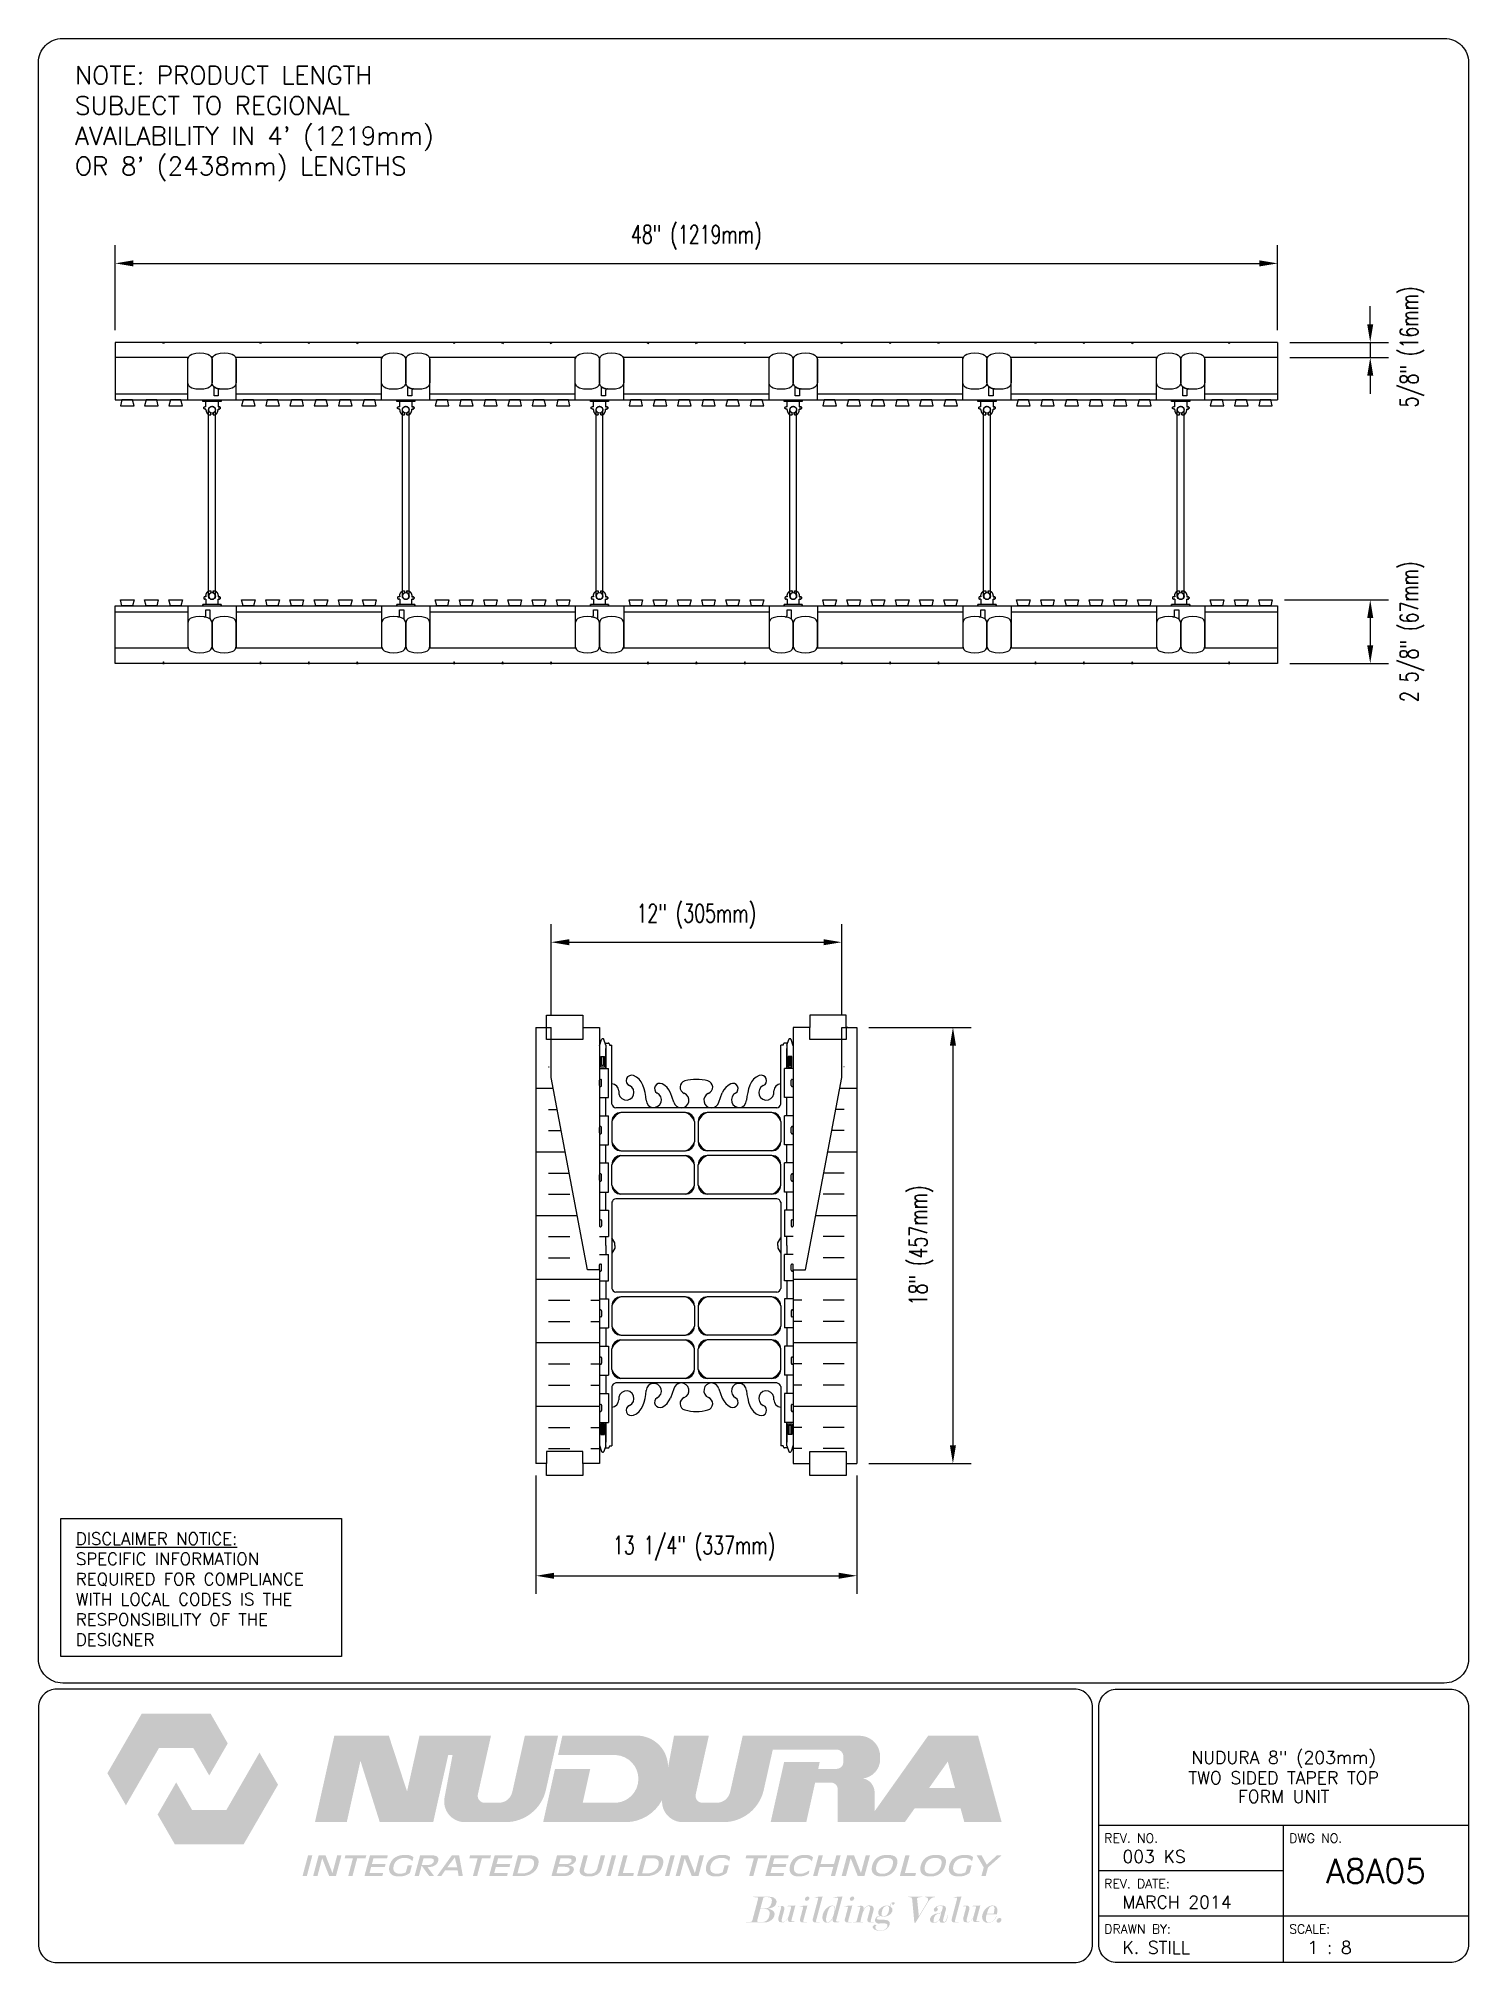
# Paper-space layout 'A8A05' of a CAD drawing. Header units: inches. Extents: x 0.42 to 7.8, y 0.49 to 10.41.
# The model-space entities are those that its viewports show. They can reach past a viewport. Long polylines and large blocks are cut down to what shows.
import ezdxf
from ezdxf.enums import TextEntityAlignment as Align

# ---------------------------------------------------------------- set-up
doc = ezdxf.new("R2010")
doc.units = ezdxf.units.IN
doc.header["$MEASUREMENT"] = 0
doc.linetypes.add('DASHED2', pattern=[0.375, 0.25, -0.125])
doc.linetypes.add('HIDDEN2', pattern=[0.1875, 0.125, -0.0625])
for name, color, linetype in [('HATCH', 12, 'Continuous'), ('Hidden2', 12, 'HIDDEN2'), ('line25', 2, 'Continuous'), ('LINE3', 3, 'Continuous'), ('LINE50', 5, 'Continuous'), ('LINE9', 9, 'Continuous'), ('LOGO', 7, 'Continuous'), ('TBK_LINE65', 3, 'Continuous'), ('TBK_TEXT', 4, 'Continuous'), ('TEXT', 4, 'Continuous'), ('Web_Edge', 9, 'Continuous')]:
    doc.layers.add(name, color=color, linetype=linetype)
doc.styles.add('DIM', font='romans.shx', dxfattribs={"width": 0.7})
doc.styles.add('ROMANS', font='romans.shx', dxfattribs={"height": 0.75})
doc.dimstyles.new('ext_8', dxfattribs={"dimscale": 8, "dimtxt": 0.09375, "dimasz": 0.09375, "dimexe": 0.09375, "dimexo": 0.0625, "dimgap": 0.0625, "dimtad": 1, "dimdec": 1, "dimzin": 3, "dimdsep": 46, "dimlunit": 4, "dimtxsty": 'DIM', "dimcen": 0.09, "dimdle": 0.09375, "dimclrt": 4, "dimadec": 0, "dimazin": 0, "dimtfac": 1, "dimtdec": 1, "dimtmove": 2, "dimatfit": 3, "dimfxl": 0, "dimfrac": 2, "dimtolj": 1, "dimtzin": 0, "dimarcsym": 0})

psp = doc.layouts.new('A8A05')

# ---------------------------------------------------------------- texts
at = {"layer": 'TBK_TEXT', "color": 7, "style": 'ROMANS'}
for s, p in [('REV. NO.', (5.9215, 1.107)), ('DWG NO.', (6.876, 1.107)), ('REV. DATE:', (5.9215, 0.8726)), ('DRAWN BY:', (5.9215, 0.6382)), ('SCALE:', (6.876, 0.6382))]:
    psp.add_text(s, height=0.04688, dxfattribs=at).set_placement(p)
at = {"layer": 'TEXT', "attachment_point": 1, "style": 'ROMANS'}
for s, insert, char_height, width in [("NOTE: PRODUCT LENGTH SUBJECT TO REGIONAL AVAILABILITY IN 4' (1219mm) OR 8' (2438mm) LENGTHS", (0.6087, 10.2717), 0.09375, 2.146076), ('{\\Fromans.shx|c1;\\LDISCLAIMER NOTICE:\\l\\PSPECIFIC INFORMATION REQUIRED FOR COMPLIANCE WITH LOCAL CODES IS THE RESPONSIBILITY OF THE DESIGNER}', (0.6134, 2.7065), 0.0625, 1.41371)]:
    psp.add_mtext(s, dxfattribs=dict(at, insert=insert, char_height=char_height, width=width))

msp = doc.modelspace()

# ---------------------------------------------------------------- blocks, each defined once
blk = doc.blocks.new('TITLEBLOCK-Tag')
at = {"style": 'ROMANS'}
for tag, height, p in [('TITLE_LINE_1', 0.065, (0.927, -0.1328)), ('TITLE_LINE_2', 0.065, (0.9294, -0.2258)), ('CENTRE-LINE-3', 0.065, (0.927, -0.3246)), ('TITLE_LINE_4', 0.065, (0.927, -0.4299)), ('TITLE_LINE_5', 0.065, (0.927, -0.526)), ('DWG', 0.125, (1.4043, -0.9102))]:
    blk.add_attdef(tag, text='', height=height, dxfattribs=at).set_placement(p, align=Align.MIDDLE_CENTER)
for tag, p in [('LATEST_REVISION', (0.0954, -0.8366)), ('REVISION_DATE', (0.0954, -1.071)), ('DRAWN_BY', (0.0954, -1.3053)), ('SCALE', (1.0499, -1.3053))]:
    blk.add_attdef(tag, text='', height=0.065, dxfattribs=at).set_placement(p, align=Align.MIDDLE_LEFT)
blk = doc.blocks.new('*D16')
at = {"layer": 'Defpoints', "color": 0}
for p in [(263.52, 154.546), (215.52, 151.286), (263.52, 151.286)]:
    blk.add_point(p, dxfattribs=at)
at = {"layer": 'TEXT', "color": 0, "lineweight": -2}
for p, q in [((215.52, 151.786), (215.52, 155.296)), ((263.52, 151.786), (263.52, 155.296)), ((216.27, 154.546), (262.77, 154.546))]:
    blk.add_line(p, q, dxfattribs=at)
at = {"layer": 'TEXT', "color": 0}
for points in [[(216.27, 154.671), (216.27, 154.421), (215.52, 154.546)], [(262.77, 154.671), (262.77, 154.421), (263.52, 154.546)]]:
    blk.add_solid(points, dxfattribs=at)
at = {"layer": 'TEXT', "color": 4, "insert": (239.52, 155.618), "char_height": 0.75, "attachment_point": 5, "style": 'DIM'}
blk.add_mtext('\\A1;48" (1219mm)', dxfattribs=at)
blk = doc.blocks.new('*D17')
at = {"layer": 'Defpoints', "color": 0}
for p in [(263.52, 151.286), (263.52, 150.661), (267.345, 150.661)]:
    blk.add_point(p, dxfattribs=at)
at = {"layer": 'TEXT', "color": 0, "lineweight": -2}
for p, q in [((267.345, 152.036), (267.345, 152.786)), ((264.02, 151.286), (268.095, 151.286)), ((267.345, 151.286), (267.345, 150.661)), ((264.02, 150.661), (268.095, 150.661)), ((267.345, 149.911), (267.345, 149.161))]:
    blk.add_line(p, q, dxfattribs=at)
at = {"layer": 'TEXT', "color": 0}
for points in [[(267.22, 152.036), (267.47, 152.036), (267.345, 151.286)], [(267.22, 149.911), (267.47, 149.911), (267.345, 150.661)]]:
    blk.add_solid(points, dxfattribs=at)
at = {"layer": 'TEXT', "color": 4, "insert": (269.077, 151.098), "char_height": 0.75, "attachment_point": 5, "rotation": 90, "style": 'DIM'}
blk.add_mtext('\\A1;5/8" (16mm)', dxfattribs=at)
blk = doc.blocks.new('*D18')
at = {"layer": 'Defpoints', "color": 0}
for p in [(263.301, 140.661), (263.52, 138.036), (267.345, 138.036)]:
    blk.add_point(p, dxfattribs=at)
at = {"layer": 'TEXT', "color": 0, "lineweight": -2}
for p, q in [((263.801, 140.661), (268.095, 140.661)), ((267.345, 139.911), (267.345, 138.786)), ((264.02, 138.036), (268.095, 138.036))]:
    blk.add_line(p, q, dxfattribs=at)
at = {"layer": 'TEXT', "color": 0}
for points in [[(267.22, 139.911), (267.47, 139.911), (267.345, 140.661)], [(267.22, 138.786), (267.47, 138.786), (267.345, 138.036)]]:
    blk.add_solid(points, dxfattribs=at)
at = {"layer": 'TEXT', "color": 4, "insert": (269.077, 139.348), "char_height": 0.75, "attachment_point": 5, "rotation": 90, "style": 'DIM'}
blk.add_mtext('\\A1;2 5/8" (67mm)', dxfattribs=at)
blk = doc.blocks.new('*D19')
at = {"layer": 'Defpoints', "color": 0}
for p in [(246.145, 123.018), (246.145, 105.018), (250.114, 105.018)]:
    blk.add_point(p, dxfattribs=at)
at = {"layer": 'TEXT', "color": 0, "lineweight": -2}
for p, q in [((246.645, 123.018), (250.864, 123.018)), ((250.114, 122.268), (250.114, 105.768)), ((246.645, 105.018), (250.864, 105.018))]:
    blk.add_line(p, q, dxfattribs=at)
at = {"layer": 'TEXT', "color": 0}
for points in [[(249.989, 122.268), (250.239, 122.268), (250.114, 123.018)], [(249.989, 105.768), (250.239, 105.768), (250.114, 105.018)]]:
    blk.add_solid(points, dxfattribs=at)
at = {"layer": 'TEXT', "color": 4, "insert": (248.802, 114.018), "char_height": 0.75, "attachment_point": 5, "rotation": 90, "style": 'DIM'}
blk.add_mtext('\\A1;18" (457mm)', dxfattribs=at)
blk = doc.blocks.new('*D20')
at = {"layer": 'Defpoints', "color": 0}
for p in [(245.52, 126.531), (233.52, 123.018), (245.52, 123.018)]:
    blk.add_point(p, dxfattribs=at)
at = {"layer": 'TEXT', "color": 0, "lineweight": -2}
for p, q in [((233.52, 123.518), (233.52, 127.281)), ((245.52, 123.518), (245.52, 127.281)), ((234.27, 126.531), (244.77, 126.531))]:
    blk.add_line(p, q, dxfattribs=at)
at = {"layer": 'TEXT', "color": 0}
for points in [[(234.27, 126.656), (234.27, 126.406), (233.52, 126.531)], [(244.77, 126.656), (244.77, 126.406), (245.52, 126.531)]]:
    blk.add_solid(points, dxfattribs=at)
at = {"layer": 'TEXT', "color": 4, "insert": (239.52, 127.602), "char_height": 0.75, "attachment_point": 5, "style": 'DIM'}
blk.add_mtext('\\A1;12" (305mm)', dxfattribs=at)
blk = doc.blocks.new('*D21')
at = {"layer": 'Defpoints', "color": 0}
for p in [(232.895, 105.018), (246.145, 105.018), (246.145, 100.386)]:
    blk.add_point(p, dxfattribs=at)
at = {"layer": 'TEXT', "color": 0, "lineweight": -2}
for p, q in [((232.895, 104.518), (232.895, 99.636)), ((246.145, 104.518), (246.145, 99.636)), ((233.645, 100.386), (245.395, 100.386))]:
    blk.add_line(p, q, dxfattribs=at)
at = {"layer": 'TEXT', "color": 0}
for points in [[(233.645, 100.511), (233.645, 100.261), (232.895, 100.386)], [(245.395, 100.511), (245.395, 100.261), (246.145, 100.386)]]:
    blk.add_solid(points, dxfattribs=at)
at = {"layer": 'TEXT', "color": 4, "insert": (239.429, 101.522), "char_height": 0.75, "attachment_point": 5, "style": 'DIM'}
blk.add_mtext('\\A1;13 1/4" (337mm)', dxfattribs=at)
blk = doc.blocks.new('WEB_CENTRE_TOP')
for p, q in [((-0.141, 0), (-0.141, 7.688)), ((0.141, 0), (0.141, 7.688))]:
    blk.add_line(p, q)
for centre in [(0, 7.688), (0, 0)]:
    blk.add_circle(centre, 0.141)
blk = doc.blocks.new('Connector')
blk.add_point((0.271, 0))
at = {"layer": 'LINE9'}
for p, q in [((0, 0.375), (0, -0.375)), ((0.062, -0.375), (0.062, 0.375)), ((0.281, 0.25), (0.062, 0.25))]:
    blk.add_line(p, q, dxfattribs=at)
for points, weights in [([(0.007, 0.375), (0.004, 0.375), (0, 0.375)], [1, 0.972587069138, 0.950305488115]), ([(0.327, 0.343), (0.308, 0.343), (0.281, 0.317), (0.281, 0.297)], [1, 0.85355339, 0.85355339, 1]), ([(0.328, 0.343), (0.327, 0.343), (0.327, 0.343)], [1, 0.70710678, 1]), ([(0.375, 0.297), (0.375, 0.317), (0.348, 0.343), (0.329, 0.343)], [1, 0.85355339, 0.85355339, 1]), ([(0.406, 0.25), (0.546, 0.25), (0.619, 0.131)], [0.958404415409, 0.794674173519, 0.864651571113]), ([(0.619, 0.052), (0.612, 0.049), (0.604, 0.049)], [0.83615024178, 0.892081430621, 1]), ([(0, -0.375), (0.004, -0.375), (0.007, -0.375)], [0.950305488115, 0.972587069138, 1]), ([(0.281, -0.297), (0.281, -0.317), (0.308, -0.343), (0.327, -0.343)], [1, 0.85355339, 0.85355339, 1]), ([(0.327, -0.343), (0.281, -0.343), (0.281, -0.297)], [1, 0.70710678, 1]), ([(0.329, -0.343), (0.348, -0.343), (0.375, -0.317), (0.375, -0.297)], [1, 0.85355339, 0.85355339, 1]), ([(0.375, -0.297), (0.375, -0.343), (0.329, -0.343)], [1, 0.70710678, 1]), ([(0.619, -0.131), (0.546, -0.25), (0.406, -0.25)], [0.864651574428, 0.794674169686, 0.958404415195]), ([(0.604, -0.049), (0.612, -0.049), (0.619, -0.052)], [1, 0.89208144177, 0.836150253337])]:
    blk.add_rational_spline(points, weights, degree=2, dxfattribs=at)
for points, degree in [([(0, 0.375), (0.002, 0.375), (0.005, 0.375), (0.007, 0.375)], 3), ([(0.007, 0.375), (0.021, 0.375), (0.051, 0.375), (0.062, 0.375), (0.062, 0.375)], 3), ([(0.281, 0.25), (0.281, 0.297)], 1), ([(0.327, 0.343), (0.327, 0.343), (0.328, 0.343), (0.328, 0.343)], 3), ([(0.328, 0.343), (0.329, 0.343), (0.329, 0.343), (0.329, 0.343)], 3), ([(0.375, 0.25), (0.375, 0.297)], 1), ([(0.406, 0.25), (0.375, 0.25)], 1), ([(0.406, 0.25), (0.406, 0.25)], 1), ([(0.406, 0.25), (0.406, 0.25)], 1), ([(0.406, 0.25), (0.406, 0.25)], 1), ([(0.406, 0.25), (0.406, 0.25)], 1), ([(0.406, 0.25), (0.406, 0.25)], 1), ([(0.406, 0.25), (0.406, 0.25)], 1), ([(0.406, 0.25), (0.406, 0.25)], 1), ([(0.406, 0.25), (0.406, 0.25)], 1), ([(0.406, 0.25), (0.406, 0.25)], 1), ([(0.406, 0.25), (0.406, 0.25)], 1), ([(0.406, 0.25), (0.406, 0.25)], 1), ([(0.406, 0.25), (0.406, 0.25)], 1), ([(0.406, 0.25), (0.406, 0.25)], 1), ([(0.406, 0.25), (0.406, 0.25)], 1), ([(0.406, 0.25), (0.406, 0.25)], 1), ([(0.406, 0.25), (0.406, 0.25)], 1), ([(0.406, 0.25), (0.406, 0.25)], 1), ([(0.406, 0.25), (0.406, 0.25)], 1), ([(0.406, 0.25), (0.406, 0.25)], 1), ([(0.406, 0.25), (0.406, 0.25)], 1), ([(0.406, 0.25), (0.406, 0.25)], 1), ([(0.406, 0.25), (0.406, 0.25)], 1), ([(0.406, 0.25), (0.406, 0.25)], 1), ([(0.406, 0.25), (0.406, 0.25)], 1), ([(0.604, 0.049), (0.532, 0.049)], 1), ([(0.532, 0.049), (0.532, 0.049)], 1), ([(0.532, 0.049), (0.532, 0.049)], 1), ([(0.532, 0.049), (0.532, 0.049)], 1), ([(0.532, 0.049), (0.532, 0.049)], 1), ([(0.532, 0.049), (0.532, 0.049)], 1), ([(0.532, 0.049), (0.532, 0.049)], 1), ([(0.532, 0.049), (0.532, 0.049)], 1), ([(0.532, 0.049), (0.532, 0.049)], 1), ([(0.532, 0.049), (0.532, 0.049)], 1), ([(0.532, 0.049), (0.532, 0.049)], 1), ([(0.604, 0.049), (0.609, 0.049), (0.614, 0.05), (0.619, 0.052)], 3), ([(0.604, 0.049), (0.604, 0.049)], 1), ([(0.604, 0.049), (0.604, 0.049)], 1), ([(0.604, 0.049), (0.604, 0.049)], 1), ([(0.604, 0.049), (0.604, 0.049)], 1), ([(0.619, 0.131), (0.619, 0.052)], 1), ([(0.619, 0.131), (0.619, 0.131)], 1), ([(0.619, 0.131), (0.619, 0.131)], 1), ([(0.619, 0.131), (0.619, 0.131)], 1), ([(0.619, 0.131), (0.619, 0.131)], 1), ([(0.007, -0.375), (0.005, -0.375), (0.002, -0.375), (0, -0.375)], 3), ([(0.062, -0.375), (0.062, -0.375), (0.051, -0.375), (0.021, -0.375), (0.007, -0.375)], 3), ([(0.062, -0.25), (0.281, -0.25)], 1), ([(0.281, -0.297), (0.281, -0.25)], 1), ([(0.281, -0.25), (0.281, -0.297)], 1), ([(0.328, -0.343), (0.328, -0.343), (0.327, -0.343), (0.327, -0.343)], 3), ([(0.329, -0.343), (0.329, -0.343), (0.329, -0.343), (0.328, -0.343)], 3), ([(0.375, -0.25), (0.375, -0.297)], 1), ([(0.375, -0.297), (0.375, -0.25)], 1), ([(0.406, -0.25), (0.375, -0.25)], 1), ([(0.406, -0.25), (0.406, -0.25)], 1), ([(0.406, -0.25), (0.406, -0.25)], 1), ([(0.406, -0.25), (0.406, -0.25)], 1), ([(0.406, -0.25), (0.406, -0.25)], 1), ([(0.406, -0.25), (0.406, -0.25)], 1), ([(0.406, -0.25), (0.406, -0.25)], 1), ([(0.406, -0.25), (0.406, -0.25)], 1), ([(0.406, -0.25), (0.406, -0.25)], 1), ([(0.406, -0.25), (0.406, -0.25)], 1), ([(0.406, -0.25), (0.406, -0.25)], 1), ([(0.406, -0.25), (0.406, -0.25)], 1), ([(0.532, -0.049), (0.604, -0.049)], 1), ([(0.604, -0.049), (0.58, -0.049), (0.556, -0.049), (0.532, -0.049)], 3), ([(0.532, -0.049), (0.532, -0.049)], 1), ([(0.532, -0.049), (0.532, -0.049)], 1), ([(0.532, -0.049), (0.532, -0.049)], 1), ([(0.532, -0.049), (0.532, -0.049)], 1), ([(0.619, -0.052), (0.614, -0.05), (0.609, -0.049), (0.604, -0.049)], 3), ([(0.604, -0.049), (0.604, -0.049)], 1), ([(0.604, -0.049), (0.604, -0.049)], 1), ([(0.604, -0.049), (0.604, -0.049)], 1), ([(0.604, -0.049), (0.604, -0.049)], 1), ([(0.604, -0.049), (0.604, -0.049)], 1), ([(0.604, -0.049), (0.604, -0.049)], 1), ([(0.604, -0.049), (0.604, -0.049)], 1), ([(0.604, -0.049), (0.604, -0.049)], 1), ([(0.619, -0.052), (0.619, -0.131)], 1), ([(0.619, -0.131), (0.619, -0.131)], 1), ([(0.619, -0.131), (0.619, -0.131)], 1), ([(0.619, -0.131), (0.619, -0.131)], 1), ([(0.619, -0.131), (0.619, -0.131)], 1)]:
    blk.add_open_spline(points, degree=degree, dxfattribs=at)
for points, weights, knots in [([(0.062, 0.375), (0.062, 0.375), (0.046, 0.375), (0.03, 0.375), (0.007, 0.375)], [0.868718858569, 0.861102746415, 1, 0.861102734288, 0.868718859898], [0, 0, 0, 0.5, 0.5, 1, 1, 1]), ([(0.532, 0.049), (0.472, 0.203), (0.333, 0.113), (0.157, 0), (0.333, -0.113), (0.472, -0.203), (0.532, -0.049)], [0.899508922286, 0.599718215298, 1, 0.54226024, 1, 0.599718224335, 0.899508908749], [0, 0, 0, 0.318112, 0.318112, 0.681888, 0.681888, 1, 1, 1]), ([(0.007, -0.375), (0.03, -0.375), (0.046, -0.375), (0.062, -0.375), (0.062, -0.375)], [0.868718859319, 0.861102739573, 1, 0.861102742958, 0.868718858948], [0, 0, 0, 0.5, 0.5, 1, 1, 1])]:
    blk.add_rational_spline(points, weights, degree=2, knots=knots, dxfattribs=at)

# ---------------------------------------------------------------- dimensions: what is measured, and where the dimension line sits
at = {"layer": 'TEXT'}
for base, p1, p2, text, picture, middle in [((263.52, 154.546), (215.52, 151.286), (263.52, 151.286), '48" (1219mm)', '*D16', (239.52, 155.618)), ((245.52, 126.531), (233.52, 123.018), (245.52, 123.018), '12" (305mm)', '*D20', (239.52, 127.602))]:
    dim = msp.add_linear_dim(base=base, p1=p1, p2=p2, text=text, dimstyle='ext_8', dxfattribs=at)
    dim.commit()
    dim.dimension.update_dxf_attribs({"geometry": picture, "text_midpoint": middle})
for base, p1, p2, text, picture, middle in [((267.345, 150.661), (263.52, 151.286), (263.52, 150.661), '5/8" (16mm)', '*D17', (269.077, 151.098)), ((267.345, 138.036), (263.301, 140.661), (263.52, 138.036), '2 5/8" (67mm)', '*D18', (269.077, 139.348)), ((250.114, 105.018), (246.145, 123.018), (246.145, 105.018), '18" (457mm)', '*D19', (248.802, 114.018))]:
    dim = msp.add_linear_dim(base=base, p1=p1, p2=p2, angle=90, text=text, dimstyle='ext_8', dxfattribs=at)
    dim.commit()
    dim.dimension.update_dxf_attribs({"geometry": picture, "text_midpoint": middle, "dimtype": 160})
dim = msp.add_linear_dim(base=(246.145, 100.386), p1=(232.895, 105.018), p2=(246.145, 105.018), text='13 1/4" (337mm)', dimstyle='ext_8', dxfattribs=at)
dim.commit()
dim.dimension.update_dxf_attribs({"geometry": '*D21', "text_midpoint": (239.429, 101.522), "dimtype": 160})

# ---------------------------------------------------------------- hatches: boundary and pattern name
at = {"layer": 'HATCH'}
h = msp.add_hatch(dxfattribs=at)
h.set_pattern_fill('INSUL', color=256, scale=7, style=0)
h.set_pattern_definition([(0, (-2694.3368, -346.7445), (0, 2.625), []), (0, (-2694.3368, -345.8695), (0, 2.625), [0.875, -0.875]), (0, (-2694.3368, -344.9945), (0, 2.625), [0.875, -0.875])])
edge = h.paths.add_edge_path()
edge.add_line((235.52, 113.018), (235.02, 113.018))
edge.add_line((235.02, 113.018), (233.27, 122.268))
edge.add_line((233.27, 122.268), (233.27, 123.018))
edge.add_line((233.27, 123.018), (232.895, 123.018))
edge.add_line((232.895, 123.018), (232.895, 105.018))
edge.add_line((232.895, 105.018), (233.333, 105.018))
edge.add_line((233.333, 105.018), (233.333, 105.518))
edge.add_line((233.333, 105.518), (234.833, 105.518))
edge.add_line((234.833, 105.518), (234.833, 105.018))
edge.add_line((234.833, 105.018), (235.27, 105.018))
edge.add_line((235.52, 113.018), (235.52, 105.018))
h = msp.add_hatch(dxfattribs=at)
h.set_pattern_fill('INSUL', color=256, scale=7, style=0)
h.set_pattern_definition([(180, (3173.377, -346.7445), (0, 2.625), []), (180, (3173.377, -345.8695), (0, 2.625), [0.875, -0.875]), (180, (3173.377, -344.9945), (0, 2.625), [0.875, -0.875])])
edge = h.paths.add_edge_path()
edge.add_line((243.52, 113.018), (244.02, 113.018))
edge.add_line((244.02, 113.018), (245.77, 122.268))
edge.add_line((245.77, 122.268), (245.77, 123.018))
edge.add_line((245.77, 123.018), (246.145, 123.018))
edge.add_line((246.145, 123.018), (246.145, 105.018))
edge.add_line((246.145, 105.018), (245.708, 105.018))
edge.add_line((245.708, 105.018), (245.708, 105.518))
edge.add_line((245.708, 105.518), (244.208, 105.518))
edge.add_line((244.208, 105.518), (244.208, 105.018))
edge.add_line((244.208, 105.018), (243.77, 105.018))
edge.add_line((243.52, 113.018), (243.52, 105.018))

# ---------------------------------------------------------------- linework, layer by layer
at = {"layer": 'Hidden2'}
for points in [[(233.27, 123.018), (233.333, 123.018), (233.333, 123.518), (234.833, 123.518), (234.833, 123.018), (235.52, 123.018), (235.52, 113.018)], [(245.77, 123.018), (245.708, 123.018), (245.708, 123.518), (244.208, 123.518), (244.208, 123.018), (243.52, 123.018), (243.52, 113.018)]]:
    msp.add_lwpolyline(points, dxfattribs=at)
at = {"layer": 'line25'}
for p, q in [((218.52, 150.661), (215.52, 150.661)), ((226.52, 150.661), (220.52, 150.661)), ((234.52, 150.661), (228.52, 150.661)), ((242.52, 150.661), (236.52, 150.661)), ((250.52, 150.661), (244.52, 150.661)), ((258.52, 150.661), (252.52, 150.661)), ((263.52, 150.661), (260.498, 150.661)), ((215.52, 148.911), (263.52, 148.911)), ((215.52, 140.411), (263.52, 140.411)), ((218.52, 138.661), (215.52, 138.661)), ((226.52, 138.661), (220.52, 138.661)), ((234.52, 138.661), (228.52, 138.661)), ((242.52, 138.661), (236.52, 138.661)), ((250.52, 138.661), (244.52, 138.661)), ((258.52, 138.661), (252.52, 138.661)), ((263.52, 138.661), (260.52, 138.661)), ((235.52, 121.323), (235.885, 121.323)), ((235.885, 120.123), (235.885, 121.323)), ((243.52, 121.323), (243.155, 121.323)), ((243.155, 120.123), (243.155, 121.323)), ((235.52, 120.123), (235.885, 120.123)), ((243.52, 120.123), (243.155, 120.123)), ((235.52, 119.373), (235.885, 119.373)), ((235.885, 118.173), (235.885, 119.373)), ((243.52, 119.373), (243.155, 119.373)), ((243.155, 118.173), (243.155, 119.373)), ((235.52, 118.173), (235.885, 118.173)), ((243.52, 118.173), (243.155, 118.173)), ((235.52, 117.423), (235.885, 117.423)), ((235.885, 116.223), (235.885, 117.423)), ((243.52, 117.423), (243.155, 117.423)), ((243.155, 116.223), (243.155, 117.423)), ((235.52, 116.223), (235.885, 116.223)), ((243.52, 116.223), (243.155, 116.223)), ((235.52, 115.473), (235.885, 115.473)), ((235.885, 115.473), (235.885, 114.393)), ((243.52, 115.473), (243.155, 115.473)), ((243.155, 115.473), (243.155, 114.393)), ((235.52, 114.393), (235.885, 114.393)), ((243.52, 114.393), (243.155, 114.393)), ((235.52, 113.643), (235.885, 113.643)), ((235.885, 112.563), (235.885, 113.643)), ((243.52, 113.643), (243.155, 113.643)), ((243.155, 112.563), (243.155, 113.643)), ((235.52, 113.018), (235.52, 105.018)), ((243.52, 113.018), (243.52, 105.018)), ((235.52, 112.563), (235.885, 112.563)), ((243.52, 112.563), (243.155, 112.563)), ((235.52, 111.813), (235.885, 111.813)), ((235.885, 111.813), (235.885, 110.613)), ((243.52, 111.813), (243.155, 111.813)), ((243.155, 111.813), (243.155, 110.613)), ((235.52, 110.613), (235.885, 110.613)), ((243.52, 110.613), (243.155, 110.613)), ((235.52, 109.863), (235.885, 109.863)), ((235.885, 109.863), (235.885, 108.663)), ((243.52, 109.863), (243.155, 109.863)), ((243.155, 109.863), (243.155, 108.663)), ((235.52, 108.663), (235.885, 108.663)), ((243.52, 108.663), (243.155, 108.663)), ((235.52, 107.913), (235.885, 107.913)), ((235.885, 107.913), (235.885, 106.713)), ((243.52, 107.913), (243.155, 107.913)), ((243.155, 107.913), (243.155, 106.713)), ((235.52, 106.713), (235.885, 106.713)), ((243.52, 106.713), (243.155, 106.713))]:
    msp.add_line(p, q, dxfattribs=at)
for points in [[(215.801, 148.911), (215.739, 148.661), (216.301, 148.661), (216.239, 148.911)], [(216.801, 148.911), (216.739, 148.661), (217.301, 148.661), (217.239, 148.911)], [(217.801, 148.911), (217.739, 148.661), (218.301, 148.661), (218.239, 148.911)], [(220.801, 148.911), (220.739, 148.661), (221.301, 148.661), (221.239, 148.911)], [(221.801, 148.911), (221.739, 148.661), (222.301, 148.661), (222.239, 148.911)], [(222.801, 148.911), (222.739, 148.661), (223.301, 148.661), (223.239, 148.911)], [(223.801, 148.911), (223.739, 148.661), (224.301, 148.661), (224.239, 148.911)], [(224.801, 148.911), (224.739, 148.661), (225.301, 148.661), (225.239, 148.911)], [(225.801, 148.911), (225.739, 148.661), (226.301, 148.661), (226.239, 148.911)], [(228.801, 148.911), (228.739, 148.661), (229.301, 148.661), (229.239, 148.911)], [(229.801, 148.911), (229.739, 148.661), (230.301, 148.661), (230.239, 148.911)], [(230.801, 148.911), (230.739, 148.661), (231.301, 148.661), (231.239, 148.911)], [(231.801, 148.911), (231.739, 148.661), (232.301, 148.661), (232.239, 148.911)], [(232.801, 148.911), (232.739, 148.661), (233.301, 148.661), (233.239, 148.911)], [(233.801, 148.911), (233.739, 148.661), (234.301, 148.661), (234.239, 148.911)], [(236.801, 148.911), (236.739, 148.661), (237.301, 148.661), (237.239, 148.911)], [(237.801, 148.911), (237.739, 148.661), (238.301, 148.661), (238.239, 148.911)], [(238.801, 148.911), (238.739, 148.661), (239.301, 148.661), (239.239, 148.911)], [(239.801, 148.911), (239.739, 148.661), (240.301, 148.661), (240.239, 148.911)], [(240.801, 148.911), (240.739, 148.661), (241.301, 148.661), (241.239, 148.911)], [(241.801, 148.911), (241.739, 148.661), (242.301, 148.661), (242.239, 148.911)], [(244.801, 148.911), (244.739, 148.661), (245.301, 148.661), (245.239, 148.911)], [(245.801, 148.911), (245.739, 148.661), (246.301, 148.661), (246.239, 148.911)], [(246.801, 148.911), (246.739, 148.661), (247.301, 148.661), (247.239, 148.911)], [(247.801, 148.911), (247.739, 148.661), (248.301, 148.661), (248.239, 148.911)], [(248.801, 148.911), (248.739, 148.661), (249.301, 148.661), (249.239, 148.911)], [(249.801, 148.911), (249.739, 148.661), (250.301, 148.661), (250.239, 148.911)], [(252.801, 148.911), (252.739, 148.661), (253.301, 148.661), (253.239, 148.911)], [(253.801, 148.911), (253.739, 148.661), (254.301, 148.661), (254.239, 148.911)], [(254.801, 148.911), (254.739, 148.661), (255.301, 148.661), (255.239, 148.911)], [(255.801, 148.911), (255.739, 148.661), (256.301, 148.661), (256.239, 148.911)], [(256.801, 148.911), (256.739, 148.661), (257.301, 148.661), (257.239, 148.911)], [(257.801, 148.911), (257.739, 148.661), (258.301, 148.661), (258.239, 148.911)], [(260.801, 148.911), (260.739, 148.661), (261.301, 148.661), (261.239, 148.911)], [(261.801, 148.911), (261.739, 148.661), (262.301, 148.661), (262.239, 148.911)], [(262.801, 148.911), (262.739, 148.661), (263.301, 148.661), (263.239, 148.911)], [(215.801, 140.411), (215.739, 140.661), (216.301, 140.661), (216.239, 140.411)], [(216.801, 140.411), (216.739, 140.661), (217.301, 140.661), (217.239, 140.411)], [(217.801, 140.411), (217.739, 140.661), (218.301, 140.661), (218.239, 140.411)], [(220.801, 140.411), (220.739, 140.661), (221.301, 140.661), (221.239, 140.411)], [(221.801, 140.411), (221.739, 140.661), (222.301, 140.661), (222.239, 140.411)], [(222.801, 140.411), (222.739, 140.661), (223.301, 140.661), (223.239, 140.411)], [(223.801, 140.411), (223.739, 140.661), (224.301, 140.661), (224.239, 140.411)], [(224.801, 140.411), (224.739, 140.661), (225.301, 140.661), (225.239, 140.411)], [(225.801, 140.411), (225.739, 140.661), (226.301, 140.661), (226.239, 140.411)], [(228.801, 140.411), (228.739, 140.661), (229.301, 140.661), (229.239, 140.411)], [(229.801, 140.411), (229.739, 140.661), (230.301, 140.661), (230.239, 140.411)], [(230.801, 140.411), (230.739, 140.661), (231.301, 140.661), (231.239, 140.411)], [(231.801, 140.411), (231.739, 140.661), (232.301, 140.661), (232.239, 140.411)], [(232.801, 140.411), (232.739, 140.661), (233.301, 140.661), (233.239, 140.411)], [(233.801, 140.411), (233.739, 140.661), (234.301, 140.661), (234.239, 140.411)], [(236.801, 140.411), (236.739, 140.661), (237.301, 140.661), (237.239, 140.411)], [(237.801, 140.411), (237.739, 140.661), (238.301, 140.661), (238.239, 140.411)], [(238.801, 140.411), (238.739, 140.661), (239.301, 140.661), (239.239, 140.411)], [(239.801, 140.411), (239.739, 140.661), (240.301, 140.661), (240.239, 140.411)], [(240.801, 140.411), (240.739, 140.661), (241.301, 140.661), (241.239, 140.411)], [(241.801, 140.411), (241.739, 140.661), (242.301, 140.661), (242.239, 140.411)], [(244.801, 140.411), (244.739, 140.661), (245.301, 140.661), (245.239, 140.411)], [(245.801, 140.411), (245.739, 140.661), (246.301, 140.661), (246.239, 140.411)], [(246.801, 140.411), (246.739, 140.661), (247.301, 140.661), (247.239, 140.411)], [(247.801, 140.411), (247.739, 140.661), (248.301, 140.661), (248.239, 140.411)], [(248.801, 140.411), (248.739, 140.661), (249.301, 140.661), (249.239, 140.411)], [(249.801, 140.411), (249.739, 140.661), (250.301, 140.661), (250.239, 140.411)], [(252.801, 140.411), (252.739, 140.661), (253.301, 140.661), (253.239, 140.411)], [(253.801, 140.411), (253.739, 140.661), (254.301, 140.661), (254.239, 140.411)], [(254.801, 140.411), (254.739, 140.661), (255.301, 140.661), (255.239, 140.411)], [(255.801, 140.411), (255.739, 140.661), (256.301, 140.661), (256.239, 140.411)], [(256.801, 140.411), (256.739, 140.661), (257.301, 140.661), (257.239, 140.411)], [(257.801, 140.411), (257.739, 140.661), (258.301, 140.661), (258.239, 140.411)], [(260.801, 140.411), (260.739, 140.661), (261.301, 140.661), (261.239, 140.411)], [(261.801, 140.411), (261.739, 140.661), (262.301, 140.661), (262.239, 140.411)], [(262.801, 140.411), (262.739, 140.661), (263.301, 140.661), (263.239, 140.411)]]:
    msp.add_lwpolyline(points, close=True, dxfattribs=at)
at = {"layer": 'LINE50'}
for p, q in [((263.52, 151.286), (215.52, 151.286)), ((215.52, 151.286), (215.52, 148.911)), ((263.52, 151.286), (263.52, 148.911)), ((215.52, 138.036), (215.52, 140.411)), ((263.52, 140.411), (263.52, 138.036)), ((263.52, 138.036), (215.52, 138.036)), ((232.895, 123.018), (232.895, 123.018)), ((232.895, 123.018), (232.895, 105.018)), ((232.895, 123.018), (233.52, 123.018)), ((245.52, 123.018), (246.145, 123.018)), ((246.145, 123.018), (246.145, 123.018)), ((246.145, 123.018), (246.145, 123.018)), ((246.145, 123.018), (246.145, 105.018))]:
    msp.add_line(p, q, dxfattribs=at)
for points in [[(235.52, 113.018), (235.02, 113.018), (233.52, 120.947), (233.52, 123.018)], [(243.52, 113.018), (244.02, 113.018), (245.52, 120.947), (245.52, 123.018)], [(235.52, 105.018), (234.833, 105.018), (234.833, 105.518), (233.333, 105.518), (233.333, 105.018), (232.895, 105.018)], [(243.52, 105.018), (244.208, 105.018), (244.208, 105.518), (245.708, 105.518), (245.708, 105.018), (246.145, 105.018)]]:
    msp.add_lwpolyline(points, dxfattribs=at)
at = {"layer": 'LINE9'}
for p, q in [((218.52, 148.911), (218.52, 150.661)), ((220.52, 148.911), (220.52, 150.661)), ((226.52, 148.911), (226.52, 150.661)), ((228.52, 148.911), (228.52, 150.661)), ((234.52, 148.911), (234.52, 150.661)), ((236.52, 148.911), (236.52, 150.661)), ((242.52, 148.911), (242.52, 150.661)), ((244.52, 148.911), (244.52, 150.661)), ((250.52, 148.911), (250.52, 150.661)), ((252.52, 148.911), (252.52, 150.661)), ((258.52, 148.911), (258.52, 150.661)), ((260.52, 148.911), (260.52, 150.661)), ((215.52, 149.161), (218.52, 149.161)), ((220.52, 149.161), (226.52, 149.161)), ((228.52, 149.161), (234.52, 149.161)), ((236.52, 149.161), (242.52, 149.161)), ((244.52, 149.161), (250.52, 149.161)), ((252.52, 149.161), (258.52, 149.161)), ((260.52, 149.161), (263.52, 149.161)), ((215.52, 140.161), (218.52, 140.161)), ((218.52, 140.411), (218.52, 138.661)), ((220.52, 140.411), (220.52, 138.661)), ((220.52, 140.161), (226.52, 140.161)), ((226.52, 140.411), (226.52, 138.661)), ((228.52, 140.411), (228.52, 138.661)), ((228.52, 140.161), (234.52, 140.161)), ((234.52, 140.411), (234.52, 138.661)), ((236.52, 140.411), (236.52, 138.661)), ((236.52, 140.161), (242.52, 140.161)), ((242.52, 140.411), (242.52, 138.661)), ((244.52, 140.411), (244.52, 138.661)), ((244.52, 140.161), (250.52, 140.161)), ((250.52, 140.411), (250.52, 138.661)), ((252.52, 140.411), (252.52, 138.661)), ((252.52, 140.161), (258.52, 140.161)), ((258.52, 140.411), (258.52, 138.661)), ((260.52, 140.411), (260.52, 138.661)), ((260.52, 140.161), (263.52, 140.161)), ((235.52, 120.613), (235.52, 120.833)), ((235.52, 120.778), (235.52, 120.778)), ((235.56, 120.873), (235.56, 120.873)), ((235.6, 120.613), (235.6, 120.833)), ((243.44, 120.613), (243.44, 120.833)), ((243.48, 120.873), (243.48, 120.873)), ((243.52, 120.613), (243.52, 120.833)), ((243.52, 120.778), (243.52, 120.778)), ((235.52, 120.668), (235.52, 120.668)), ((235.56, 120.573), (235.56, 120.573)), ((243.48, 120.573), (243.48, 120.573)), ((243.52, 120.668), (243.52, 120.668)), ((235.52, 118.663), (235.52, 118.883)), ((235.52, 118.828), (235.52, 118.828)), ((235.52, 118.718), (235.52, 118.718)), ((235.56, 118.923), (235.56, 118.923)), ((235.56, 118.623), (235.56, 118.623)), ((235.6, 118.663), (235.6, 118.883)), ((243.44, 118.663), (243.44, 118.883)), ((243.48, 118.923), (243.48, 118.923)), ((243.48, 118.623), (243.48, 118.623)), ((243.52, 118.663), (243.52, 118.883)), ((243.52, 118.828), (243.52, 118.828)), ((243.52, 118.718), (243.52, 118.718)), ((235.52, 116.713), (235.52, 116.933)), ((235.52, 116.878), (235.52, 116.878)), ((235.52, 116.768), (235.52, 116.768)), ((235.56, 116.973), (235.56, 116.973)), ((235.6, 116.713), (235.6, 116.933)), ((243.44, 116.713), (243.44, 116.933)), ((243.48, 116.973), (243.48, 116.973)), ((243.52, 116.713), (243.52, 116.933)), ((243.52, 116.878), (243.52, 116.878)), ((243.52, 116.768), (243.52, 116.768)), ((235.56, 116.673), (235.56, 116.673)), ((243.48, 116.673), (243.48, 116.673)), ((235.52, 115.043), (235.52, 114.823)), ((235.52, 114.988), (235.52, 114.988)), ((235.52, 114.878), (235.52, 114.878)), ((235.56, 115.083), (235.56, 115.083)), ((235.56, 114.783), (235.56, 114.783)), ((235.6, 115.043), (235.6, 114.823)), ((243.44, 115.043), (243.44, 114.823)), ((243.48, 115.083), (243.48, 115.083)), ((243.48, 114.783), (243.48, 114.783)), ((243.52, 115.043), (243.52, 114.823)), ((243.52, 114.988), (243.52, 114.988)), ((243.52, 114.878), (243.52, 114.878)), ((235.52, 112.993), (235.52, 113.213)), ((235.52, 113.158), (235.52, 113.158)), ((235.52, 113.048), (235.52, 113.048)), ((235.56, 113.253), (235.56, 113.253)), ((235.56, 112.953), (235.56, 112.953)), ((235.6, 112.993), (235.6, 113.213)), ((243.44, 112.993), (243.44, 113.213)), ((243.48, 113.253), (243.48, 113.253)), ((243.48, 112.953), (243.48, 112.953)), ((243.52, 112.993), (243.52, 113.213)), ((243.52, 113.158), (243.52, 113.158)), ((243.52, 113.048), (243.52, 113.048)), ((235.52, 111.323), (235.52, 111.103)), ((235.52, 111.268), (235.52, 111.268)), ((235.56, 111.363), (235.56, 111.363)), ((235.6, 111.323), (235.6, 111.103)), ((243.44, 111.323), (243.44, 111.103)), ((243.48, 111.363), (243.48, 111.363)), ((243.52, 111.323), (243.52, 111.103)), ((243.52, 111.268), (243.52, 111.268)), ((235.52, 111.158), (235.52, 111.158)), ((235.56, 111.063), (235.56, 111.063)), ((243.48, 111.063), (243.48, 111.063)), ((243.52, 111.158), (243.52, 111.158)), ((235.52, 109.373), (235.52, 109.153)), ((235.52, 109.318), (235.52, 109.318)), ((235.52, 109.208), (235.52, 109.208)), ((235.56, 109.113), (235.56, 109.113)), ((235.6, 109.373), (235.6, 109.153)), ((243.44, 109.373), (243.44, 109.153)), ((243.48, 109.113), (243.48, 109.113)), ((243.52, 109.373), (243.52, 109.153)), ((243.52, 109.318), (243.52, 109.318)), ((243.52, 109.208), (243.52, 109.208)), ((235.52, 107.423), (235.52, 107.203)), ((235.52, 107.368), (235.52, 107.368)), ((235.52, 107.258), (235.52, 107.258)), ((235.56, 107.463), (235.56, 107.463)), ((235.6, 107.423), (235.6, 107.203)), ((243.44, 107.423), (243.44, 107.203)), ((243.48, 107.463), (243.48, 107.463)), ((243.52, 107.423), (243.52, 107.203)), ((243.52, 107.368), (243.52, 107.368)), ((243.52, 107.258), (243.52, 107.258)), ((235.56, 107.163), (235.56, 107.163)), ((243.48, 107.163), (243.48, 107.163))]:
    msp.add_line(p, q, dxfattribs=at)
for points in [[(217.551, 151.286), (217.52, 151.221), (217.489, 151.286)], [(221.551, 151.286), (221.52, 151.221), (221.489, 151.286)], [(223.551, 151.286), (223.52, 151.221), (223.489, 151.286)], [(225.551, 151.286), (225.52, 151.221), (225.489, 151.286)], [(229.551, 151.286), (229.52, 151.221), (229.489, 151.286)], [(231.551, 151.286), (231.52, 151.221), (231.489, 151.286)], [(233.551, 151.286), (233.52, 151.221), (233.489, 151.286)], [(237.551, 151.286), (237.52, 151.221), (237.489, 151.286)], [(239.551, 151.286), (239.52, 151.221), (239.489, 151.286)], [(241.551, 151.286), (241.52, 151.221), (241.489, 151.286)], [(245.551, 151.286), (245.52, 151.221), (245.489, 151.286)], [(247.551, 151.286), (247.52, 151.221), (247.489, 151.286)], [(249.551, 151.286), (249.52, 151.221), (249.489, 151.286)], [(253.551, 151.286), (253.52, 151.221), (253.489, 151.286)], [(255.551, 151.286), (255.52, 151.221), (255.489, 151.286)], [(257.551, 151.286), (257.52, 151.221), (257.489, 151.286)], [(261.551, 151.286), (261.52, 151.221), (261.489, 151.286)], [(217.551, 138.036), (217.52, 138.1), (217.489, 138.036)], [(221.551, 138.036), (221.52, 138.1), (221.489, 138.036)], [(223.551, 138.036), (223.52, 138.1), (223.489, 138.036)], [(225.551, 138.036), (225.52, 138.1), (225.489, 138.036)], [(229.551, 138.036), (229.52, 138.1), (229.489, 138.036)], [(231.551, 138.036), (231.52, 138.1), (231.489, 138.036)], [(233.551, 138.036), (233.52, 138.1), (233.489, 138.036)], [(237.551, 138.036), (237.52, 138.1), (237.489, 138.036)], [(239.551, 138.036), (239.52, 138.1), (239.489, 138.036)], [(241.551, 138.036), (241.52, 138.1), (241.489, 138.036)], [(245.551, 138.036), (245.52, 138.1), (245.489, 138.036)], [(247.551, 138.036), (247.52, 138.1), (247.489, 138.036)], [(249.551, 138.036), (249.52, 138.1), (249.489, 138.036)], [(253.551, 138.036), (253.52, 138.1), (253.489, 138.036)], [(255.551, 138.036), (255.52, 138.1), (255.489, 138.036)], [(257.551, 138.036), (257.52, 138.1), (257.489, 138.036)], [(261.551, 138.036), (261.52, 138.1), (261.489, 138.036)]]:
    msp.add_lwpolyline(points, close=True, dxfattribs=at)
for points in [[(219.347, 149.4, -0.157671), (218.693, 149.4, -0.325305), (218.52, 149.638), (218.52, 150.559, -0.325305), (218.693, 150.797, -0.157671), (219.347, 150.797, -0.325305), (219.52, 150.559), (219.52, 149.638, -0.325305)], [(220.347, 149.4, -0.157671), (219.693, 149.4, -0.325305), (219.52, 149.638), (219.52, 150.559, -0.325305), (219.693, 150.797, -0.157671), (220.347, 150.797, -0.325305), (220.52, 150.559), (220.52, 149.638, -0.325305)], [(227.347, 149.4, -0.157671), (226.693, 149.4, -0.325305), (226.52, 149.638), (226.52, 150.559, -0.325305), (226.693, 150.797, -0.157671), (227.347, 150.797, -0.325305), (227.52, 150.559), (227.52, 149.638, -0.325305)], [(228.347, 149.4, -0.157671), (227.693, 149.4, -0.325305), (227.52, 149.638), (227.52, 150.559, -0.325305), (227.693, 150.797, -0.157671), (228.347, 150.797, -0.325305), (228.52, 150.559), (228.52, 149.638, -0.325305)], [(235.347, 149.4, -0.157671), (234.693, 149.4, -0.325305), (234.52, 149.638), (234.52, 150.559, -0.325305), (234.693, 150.797, -0.157671), (235.347, 150.797, -0.325305), (235.52, 150.559), (235.52, 149.638, -0.325305)], [(236.347, 149.4, -0.157671), (235.693, 149.4, -0.325305), (235.52, 149.638), (235.52, 150.559, -0.325305), (235.693, 150.797, -0.157671), (236.347, 150.797, -0.325305), (236.52, 150.559), (236.52, 149.638, -0.325305)], [(243.347, 149.4, -0.157671), (242.693, 149.4, -0.325305), (242.52, 149.638), (242.52, 150.559, -0.325305), (242.693, 150.797, -0.157671), (243.347, 150.797, -0.325305), (243.52, 150.559), (243.52, 149.638, -0.325305)], [(244.347, 149.4, -0.157671), (243.693, 149.4, -0.325305), (243.52, 149.638), (243.52, 150.559, -0.325305), (243.693, 150.797, -0.157671), (244.347, 150.797, -0.325305), (244.52, 150.559), (244.52, 149.638, -0.325305)], [(251.347, 149.4, -0.157671), (250.693, 149.4, -0.325305), (250.52, 149.638), (250.52, 150.559, -0.325305), (250.693, 150.797, -0.157671), (251.347, 150.797, -0.325305), (251.52, 150.559), (251.52, 149.638, -0.325305)], [(252.347, 149.4, -0.157671), (251.693, 149.4, -0.325305), (251.52, 149.638), (251.52, 150.559, -0.325305), (251.693, 150.797, -0.157671), (252.347, 150.797, -0.325305), (252.52, 150.559), (252.52, 149.638, -0.325305)], [(259.347, 149.4, -0.157671), (258.693, 149.4, -0.325305), (258.52, 149.638), (258.52, 150.559, -0.325305), (258.693, 150.797, -0.157671), (259.347, 150.797, -0.325305), (259.52, 150.559), (259.52, 149.638, -0.325305)], [(260.347, 149.4, -0.157671), (259.693, 149.4, -0.325305), (259.52, 149.638), (259.52, 150.559, -0.325305), (259.693, 150.797, -0.157671), (260.347, 150.797, -0.325305), (260.52, 150.559), (260.52, 149.638, -0.325305)], [(219.693, 149.4, 0.037267), (219.847, 149.362, 0.463036), (219.774, 149.301), (219.774, 149.079), (219.603, 149.079), (219.603, 149.425, 0.189002), (219.587, 149.468, 0.128407)], [(227.693, 149.4, 0.037267), (227.847, 149.362, 0.463036), (227.774, 149.301), (227.774, 149.079), (227.603, 149.079), (227.603, 149.425, 0.189002), (227.587, 149.468, 0.128407)], [(235.693, 149.4, 0.037267), (235.847, 149.362, 0.463036), (235.774, 149.301), (235.774, 149.079), (235.603, 149.079), (235.603, 149.425, 0.189002), (235.587, 149.468, 0.128407)], [(243.693, 149.4, 0.037267), (243.847, 149.362, 0.463036), (243.774, 149.301), (243.774, 149.079), (243.603, 149.079), (243.603, 149.425, 0.189002), (243.587, 149.468, 0.128407)], [(251.693, 149.4, 0.037267), (251.847, 149.362, 0.463036), (251.774, 149.301), (251.774, 149.079), (251.603, 149.079), (251.603, 149.425, 0.189002), (251.587, 149.468, 0.128407)], [(259.693, 149.4, 0.037267), (259.847, 149.362, 0.463036), (259.774, 149.301), (259.774, 149.079), (259.603, 149.079), (259.603, 149.425, 0.189002), (259.587, 149.468, 0.128407)], [(219.347, 139.922, 0.157671), (218.693, 139.922, 0.325305), (218.52, 139.684), (218.52, 138.763, 0.325305), (218.693, 138.525, 0.157671), (219.347, 138.525, 0.325305), (219.52, 138.763), (219.52, 139.684, 0.325305)], [(219.347, 139.922, 0.037267), (219.193, 139.959, 0.463036), (219.266, 140.021), (219.266, 140.242), (219.437, 140.242), (219.437, 139.896, 0.189002), (219.453, 139.854, 0.128407)], [(220.347, 139.922, 0.157671), (219.693, 139.922, 0.325305), (219.52, 139.684), (219.52, 138.763, 0.325305), (219.693, 138.525, 0.157671), (220.347, 138.525, 0.325305), (220.52, 138.763), (220.52, 139.684, 0.325305)], [(227.347, 139.922, 0.157671), (226.693, 139.922, 0.325305), (226.52, 139.684), (226.52, 138.763, 0.325305), (226.693, 138.525, 0.157671), (227.347, 138.525, 0.325305), (227.52, 138.763), (227.52, 139.684, 0.325305)], [(227.347, 139.922, 0.037267), (227.193, 139.959, 0.463036), (227.266, 140.021), (227.266, 140.242), (227.437, 140.242), (227.437, 139.896, 0.189002), (227.453, 139.854, 0.128407)], [(228.347, 139.922, 0.157671), (227.693, 139.922, 0.325305), (227.52, 139.684), (227.52, 138.763, 0.325305), (227.693, 138.525, 0.157671), (228.347, 138.525, 0.325305), (228.52, 138.763), (228.52, 139.684, 0.325305)], [(235.347, 139.922, 0.157671), (234.693, 139.922, 0.325305), (234.52, 139.684), (234.52, 138.763, 0.325305), (234.693, 138.525, 0.157671), (235.347, 138.525, 0.325305), (235.52, 138.763), (235.52, 139.684, 0.325305)], [(235.347, 139.922, 0.037267), (235.193, 139.959, 0.463036), (235.266, 140.021), (235.266, 140.242), (235.437, 140.242), (235.437, 139.896, 0.189002), (235.453, 139.854, 0.128407)], [(236.347, 139.922, 0.157671), (235.693, 139.922, 0.325305), (235.52, 139.684), (235.52, 138.763, 0.325305), (235.693, 138.525, 0.157671), (236.347, 138.525, 0.325305), (236.52, 138.763), (236.52, 139.684, 0.325305)], [(243.347, 139.922, 0.157671), (242.693, 139.922, 0.325305), (242.52, 139.684), (242.52, 138.763, 0.325305), (242.693, 138.525, 0.157671), (243.347, 138.525, 0.325305), (243.52, 138.763), (243.52, 139.684, 0.325305)], [(243.347, 139.922, 0.037267), (243.193, 139.959, 0.463036), (243.266, 140.021), (243.266, 140.242), (243.437, 140.242), (243.437, 139.896, 0.189002), (243.453, 139.854, 0.128407)], [(244.347, 139.922, 0.157671), (243.693, 139.922, 0.325305), (243.52, 139.684), (243.52, 138.763, 0.325305), (243.693, 138.525, 0.157671), (244.347, 138.525, 0.325305), (244.52, 138.763), (244.52, 139.684, 0.325305)], [(251.347, 139.922, 0.157671), (250.693, 139.922, 0.325305), (250.52, 139.684), (250.52, 138.763, 0.325305), (250.693, 138.525, 0.157671), (251.347, 138.525, 0.325305), (251.52, 138.763), (251.52, 139.684, 0.325305)], [(251.347, 139.922, 0.037267), (251.193, 139.959, 0.463036), (251.266, 140.021), (251.266, 140.242), (251.437, 140.242), (251.437, 139.896, 0.189002), (251.453, 139.854, 0.128407)], [(252.347, 139.922, 0.157671), (251.693, 139.922, 0.325305), (251.52, 139.684), (251.52, 138.763, 0.325305), (251.693, 138.525, 0.157671), (252.347, 138.525, 0.325305), (252.52, 138.763), (252.52, 139.684, 0.325305)], [(259.347, 139.922, 0.157671), (258.693, 139.922, 0.325305), (258.52, 139.684), (258.52, 138.763, 0.325305), (258.693, 138.525, 0.157671), (259.347, 138.525, 0.325305), (259.52, 138.763), (259.52, 139.684, 0.325305)], [(259.347, 139.922, 0.037267), (259.193, 139.959, 0.463036), (259.266, 140.021), (259.266, 140.242), (259.437, 140.242), (259.437, 139.896, 0.189002), (259.453, 139.854, 0.128407)], [(260.347, 139.922, 0.157671), (259.693, 139.922, 0.325305), (259.52, 139.684), (259.52, 138.763, 0.325305), (259.693, 138.525, 0.157671), (260.347, 138.525, 0.325305), (260.52, 138.763), (260.52, 139.684, 0.325305)]]:
    msp.add_lwpolyline(points, format="xyb", close=True, dxfattribs=at)
at = {"layer": 'LINE9', "linetype": 'DASHED2', "ltscale": 0.15}
for points in [[(234.833, 123.018), (234.833, 123.018), (234.833, 122.518), (233.333, 122.518), (233.333, 123.018), (233.333, 123.018)], [(245.708, 123.018), (245.708, 123.018), (245.708, 122.518), (244.208, 122.518), (244.208, 123.018), (244.208, 123.018)], [(234.833, 105.018), (234.833, 105.018), (234.833, 104.518), (233.333, 104.518), (233.333, 105.018), (233.333, 105.018)], [(245.708, 105.018), (245.708, 105.018), (245.708, 104.518), (244.208, 104.518), (244.208, 105.018), (244.208, 105.018)]]:
    msp.add_lwpolyline(points, dxfattribs=at)
at = {"layer": 'LINE9'}
for centre, start, end in [((235.56, 120.833), 90, 180), ((235.56, 120.833), 360, 90), ((243.48, 120.833), 90, 180), ((243.48, 120.833), 0, 90), ((235.56, 120.613), 180, 270), ((235.56, 120.613), 270, 0), ((243.48, 120.613), 180, 270), ((243.48, 120.613), 270, 0), ((235.56, 118.883), 90, 180), ((235.56, 118.663), 180, 270), ((235.56, 118.883), 360, 90), ((235.56, 118.663), 270, 0), ((243.48, 118.883), 90, 180), ((243.48, 118.663), 180, 270), ((243.48, 118.883), 0, 90), ((243.48, 118.663), 270, 0), ((235.56, 116.933), 90, 180), ((235.56, 116.933), 360, 90), ((243.48, 116.933), 90, 180), ((243.48, 116.933), 0, 90), ((235.56, 116.713), 180, 270), ((235.56, 116.713), 270, 0), ((243.48, 116.713), 180, 270), ((243.48, 116.713), 270, 0), ((235.56, 115.043), 90, 180), ((235.56, 114.823), 180, 270), ((235.56, 115.043), 0, 90), ((235.56, 114.823), 270, 0), ((243.48, 115.043), 90, 180), ((243.48, 114.823), 180, 270), ((243.48, 115.043), 360, 90), ((243.48, 114.823), 270, 0), ((235.56, 113.213), 90, 180), ((235.56, 112.993), 180, 270), ((235.56, 113.213), 360, 90), ((235.56, 112.993), 270, 0), ((243.48, 113.213), 90, 180), ((243.48, 112.993), 180, 270), ((243.48, 113.213), 0, 90), ((243.48, 112.993), 270, 0), ((235.56, 111.323), 90, 180), ((235.56, 111.323), 0, 90), ((243.48, 111.323), 90, 180), ((243.48, 111.323), 360, 90), ((235.56, 111.103), 180, 270), ((235.56, 111.103), 270, 0), ((243.48, 111.103), 180, 270), ((243.48, 111.103), 270, 0), ((235.56, 109.373), 90, 180), ((235.56, 109.153), 180, 270), ((235.56, 109.373), 0, 90), ((235.56, 109.153), 270, 0), ((243.48, 109.373), 90, 180), ((243.48, 109.153), 180, 270), ((243.48, 109.373), 360, 90), ((243.48, 109.153), 270, 0), ((235.56, 107.423), 90, 180), ((235.56, 107.203), 180, 270), ((235.56, 107.423), 0, 90), ((235.56, 107.203), 270, 0), ((243.48, 107.423), 90, 180), ((243.48, 107.203), 180, 270), ((243.48, 107.423), 360, 90), ((243.48, 107.203), 270, 0)]:
    msp.add_arc(centre, 0.04, start, end, dxfattribs=at)
at = {"layer": 'Web_Edge'}
for p, q in [((235.52, 122.259), (235.605, 122.519)), ((235.78, 122.289), (235.705, 122.519)), ((235.754, 122.369), (235.88, 122.369)), ((235.78, 122.289), (235.78, 121.323)), ((235.92, 122.319), (235.92, 122.319)), ((235.93, 122.319), (235.93, 122.319)), ((235.93, 122.319), (235.93, 122.289)), ((235.93, 122.289), (236.03, 122.289)), ((236.03, 119.843), (236.03, 122.289)), ((243.11, 122.289), (243.01, 122.289)), ((243.01, 119.843), (243.01, 122.289)), ((243.11, 122.319), (243.11, 122.319)), ((243.11, 122.319), (243.11, 122.289)), ((243.286, 122.369), (243.16, 122.369)), ((243.26, 122.289), (243.335, 122.519)), ((243.26, 122.289), (243.26, 121.323)), ((243.52, 122.259), (243.435, 122.519)), ((238.591, 119.935), (238.449, 120.322)), ((240.449, 119.935), (240.592, 120.322)), ((236.03, 119.132), (236.03, 118.291)), ((242.849, 119.695), (236.191, 119.695)), ((239.069, 119.507), (236.405, 119.507)), ((239.444, 119.132), (239.444, 118.291)), ((239.596, 119.133), (239.596, 118.292)), ((242.635, 119.507), (239.971, 119.507)), ((243.01, 119.132), (243.01, 118.291)), ((236.405, 117.916), (239.069, 117.916)), ((236.405, 117.726), (239.069, 117.726)), ((242.635, 117.916), (239.971, 117.916)), ((242.635, 117.726), (239.971, 117.726)), ((236.03, 116.51), (236.03, 117.351)), ((239.444, 116.51), (239.444, 117.351)), ((239.596, 116.509), (239.596, 117.35)), ((243.01, 116.51), (243.01, 117.351)), ((242.849, 115.947), (236.191, 115.947)), ((239.069, 116.135), (236.405, 116.135)), ((242.635, 116.135), (239.971, 116.135)), ((236.03, 115.799), (236.03, 112.237)), ((243.01, 115.799), (243.01, 112.237)), ((236.15, 114.131), (236.03, 114.331)), ((236.15, 114.131), (236.03, 114.331)), ((236.15, 113.906), (236.03, 113.706)), ((236.15, 113.906), (236.03, 113.706)), ((236.15, 114.018), (236.15, 114.131)), ((236.15, 114.018), (236.15, 114.131)), ((236.15, 114.018), (236.15, 113.906)), ((236.15, 114.018), (236.15, 113.906)), ((242.89, 114.131), (243.01, 114.331)), ((242.89, 114.131), (243.01, 114.331)), ((242.89, 114.018), (242.89, 114.131)), ((242.89, 114.018), (242.89, 114.131)), ((242.89, 114.018), (242.89, 113.906)), ((242.89, 114.018), (242.89, 113.906)), ((242.89, 113.906), (243.01, 113.706)), ((242.89, 113.906), (243.01, 113.706)), ((242.849, 112.089), (236.191, 112.089)), ((236.03, 111.526), (236.03, 110.686)), ((239.069, 111.901), (236.405, 111.901)), ((239.444, 111.526), (239.444, 110.686)), ((239.596, 111.527), (239.596, 110.686)), ((242.635, 111.901), (239.971, 111.901)), ((243.01, 111.526), (243.01, 110.686)), ((236.03, 108.904), (236.03, 109.745)), ((236.405, 110.311), (239.069, 110.311)), ((236.405, 110.12), (239.069, 110.12)), ((239.444, 108.904), (239.444, 109.745)), ((239.596, 108.903), (239.596, 109.744)), ((242.635, 110.311), (239.971, 110.311)), ((242.635, 110.12), (239.971, 110.12)), ((243.01, 108.904), (243.01, 109.745)), ((236.03, 108.194), (236.03, 105.747)), ((242.849, 108.342), (236.191, 108.342)), ((239.069, 108.529), (236.405, 108.529)), ((238.591, 108.101), (238.449, 107.714)), ((242.635, 108.529), (239.971, 108.529)), ((240.449, 108.101), (240.592, 107.714)), ((243.01, 108.194), (243.01, 105.747)), ((235.78, 105.747), (235.78, 106.713)), ((243.26, 105.747), (243.26, 106.713)), ((235.52, 105.778), (235.605, 105.517)), ((235.78, 105.747), (235.705, 105.517)), ((235.754, 105.667), (235.88, 105.667)), ((235.93, 105.747), (236.03, 105.747)), ((235.93, 105.747), (235.93, 105.717)), ((235.93, 105.717), (235.93, 105.717)), ((243.11, 105.747), (243.01, 105.747)), ((243.11, 105.747), (243.11, 105.717)), ((243.11, 105.717), (243.11, 105.717)), ((243.286, 105.667), (243.16, 105.667)), ((243.26, 105.747), (243.335, 105.517)), ((243.52, 105.778), (243.435, 105.517))]:
    msp.add_line(p, q, dxfattribs=at)
for points in [[(235.73, 121.379), (235.58, 121.379), (235.58, 121.819), (235.73, 121.819)], [(235.69, 121.439), (235.62, 121.439), (235.62, 121.819), (235.69, 121.819)], [(243.31, 121.379), (243.46, 121.379), (243.46, 121.819), (243.31, 121.819)], [(243.35, 121.439), (243.42, 121.439), (243.42, 121.819), (243.35, 121.819)], [(235.73, 106.657), (235.58, 106.657), (235.58, 106.217), (235.73, 106.217)], [(235.69, 106.597), (235.62, 106.597), (235.62, 106.217), (235.69, 106.217)], [(243.31, 106.657), (243.46, 106.657), (243.46, 106.217), (243.31, 106.217)], [(243.35, 106.597), (243.42, 106.597), (243.42, 106.217), (243.35, 106.217)]]:
    msp.add_lwpolyline(points, close=True, dxfattribs=at)
for points in [[(235.78, 121.323), (235.78, 122.139)], [(243.26, 121.323), (243.26, 122.139)], [(235.78, 119.373), (235.78, 120.123)], [(243.26, 119.373), (243.26, 120.123)], [(235.78, 117.423), (235.78, 118.173)], [(243.26, 117.423), (243.26, 118.173)], [(235.78, 115.473), (235.78, 116.223)], [(243.26, 115.473), (243.26, 116.223)], [(235.78, 114.018), (235.78, 114.393)], [(243.26, 114.018), (243.26, 114.393)], [(235.78, 114.018), (235.78, 113.643)], [(243.26, 114.018), (243.26, 113.643)], [(235.78, 112.563), (235.78, 111.813)], [(243.26, 112.563), (243.26, 111.813)], [(235.78, 110.613), (235.78, 109.863)], [(243.26, 110.613), (243.26, 109.863)], [(235.78, 108.663), (235.78, 107.913)], [(243.26, 108.663), (243.26, 107.913)], [(235.78, 106.713), (235.78, 105.897)], [(243.26, 106.713), (243.26, 105.897)]]:
    msp.add_lwpolyline(points, dxfattribs=at)
for centre, radius, start, end in [((235.655, 122.493), 0.0567, 28.07249, 151.92751), ((235.88, 122.319), 0.05, 0, 90), ((243.16, 122.319), 0.05, 90, 180), ((243.385, 122.493), 0.0567, 28.07249, 151.92751), ((236.839, 120.822), 0.22, 68.19625, 248.19625), ((236.681, 120.393), 0.677, 21.12389, 69.31975), ((238.013, 120.491), 0.217, 65.52644, 238.53701), ((239.114, 120.547), 0.268, 104.78919, 250.03375), ((239.509, 119.114), 1.754, 89.62292, 105.29183), ((239.532, 119.114), 1.754, 74.70817, 90.37708), ((239.926, 120.547), 0.268, 289.96625, 75.21081), ((241.028, 120.491), 0.217, 301.46299, 114.47356), ((242.359, 120.393), 0.677, 110.68025, 158.87611), ((242.202, 120.822), 0.22, 291.80375, 111.80375), ((236.011, 120.376), 0.313, 3.13894, 86.44561), ((236.63, 120.331), 0.314, 168.58862, 66.19163), ((235.091, 119.828), 2.365, 4.38947, 20.00151), ((237.762, 120.024), 0.314, 182.73571, 63.93483), ((237.762, 120.021), 0.75, 23.69375, 62.97047), ((238.896, 120.008), 0.314, 193.41463, 66.19163), ((240.144, 120.008), 0.314, 113.80837, 346.58537), ((241.278, 120.021), 0.75, 117.02953, 156.30625), ((241.279, 120.024), 0.314, 116.06517, 357.26429), ((243.95, 119.828), 2.365, 159.99849, 175.61053), ((242.41, 120.331), 0.314, 113.80837, 11.41138), ((243.03, 120.376), 0.313, 93.55539, 176.86106), ((236.239, 119.908), 0.219, 197.38821, 257.4322), ((236.612, 118.925), 0.617, 109.56816, 160.43184), ((236.405, 119.132), 0.375, 90, 180), ((238.862, 118.925), 0.617, 19.56816, 70.43184), ((239.069, 119.132), 0.375, 360, 90), ((240.178, 118.925), 0.617, 109.56816, 160.43184), ((239.971, 119.132), 0.375, 90, 180), ((242.428, 118.925), 0.617, 19.56816, 70.43184), ((242.635, 119.132), 0.375, 360, 90), ((242.801, 119.908), 0.219, 282.5678, 342.60827), ((236.612, 118.498), 0.617, 199.56816, 250.43184), ((236.405, 118.291), 0.375, 180, 270), ((236.612, 117.144), 0.617, 109.56816, 160.43184), ((236.405, 117.351), 0.375, 90, 180), ((238.862, 118.498), 0.617, 289.56816, 340.43184), ((239.069, 118.291), 0.375, 270, 0), ((238.862, 117.144), 0.617, 19.56816, 70.43184), ((239.069, 117.351), 0.375, 360, 90), ((240.178, 118.498), 0.617, 199.56816, 250.43184), ((239.971, 118.291), 0.375, 180, 270), ((240.178, 117.144), 0.617, 109.56816, 160.43184), ((239.971, 117.351), 0.375, 90, 180), ((242.428, 118.498), 0.617, 289.56816, 340.43184), ((242.635, 118.291), 0.375, 270, 0), ((242.428, 117.144), 0.617, 19.56816, 70.43184), ((242.635, 117.351), 0.375, 360, 90), ((236.612, 116.717), 0.617, 199.56816, 250.43184), ((236.405, 116.51), 0.375, 180, 270), ((236.239, 115.734), 0.219, 102.5678, 162.61199), ((238.862, 116.717), 0.617, 289.56816, 340.43184), ((239.069, 116.51), 0.375, 270, 0), ((240.178, 116.717), 0.617, 199.56816, 250.43184), ((239.971, 116.51), 0.375, 180, 270), ((242.428, 116.717), 0.617, 289.56816, 340.43184), ((242.635, 116.51), 0.375, 270, 0), ((242.801, 115.734), 0.219, 17.39173, 77.4322), ((236.239, 112.302), 0.219, 197.38801, 257.4322), ((242.801, 112.302), 0.219, 282.5678, 342.60827), ((236.612, 111.32), 0.617, 109.56816, 160.43184), ((236.405, 111.526), 0.375, 90, 180), ((238.862, 111.32), 0.617, 19.56816, 70.43184), ((239.069, 111.526), 0.375, 360, 90), ((240.178, 111.32), 0.617, 109.56816, 160.43184), ((239.971, 111.526), 0.375, 90, 180), ((242.428, 111.32), 0.617, 19.56816, 70.43184), ((242.635, 111.526), 0.375, 360, 90), ((236.612, 110.892), 0.617, 199.56816, 250.43184), ((236.405, 110.686), 0.375, 180, 270), ((238.862, 110.892), 0.617, 289.56816, 340.43184), ((239.069, 110.686), 0.375, 270, 0), ((240.178, 110.892), 0.617, 199.56816, 250.43184), ((239.971, 110.686), 0.375, 180, 270), ((242.428, 110.892), 0.617, 289.56816, 340.43184), ((242.635, 110.686), 0.375, 270, 0), ((236.612, 109.538), 0.617, 109.56816, 160.43184), ((236.405, 109.745), 0.375, 90, 180), ((238.862, 109.538), 0.617, 19.56816, 70.43184), ((239.069, 109.745), 0.375, 360, 90), ((240.178, 109.538), 0.617, 109.56816, 160.43184), ((239.971, 109.745), 0.375, 90, 180), ((242.428, 109.538), 0.617, 19.56816, 70.43184), ((242.635, 109.745), 0.375, 360, 90), ((236.612, 109.111), 0.617, 199.56816, 250.43184), ((236.405, 108.904), 0.375, 180, 270), ((238.862, 109.111), 0.617, 289.56816, 340.43184), ((239.069, 108.904), 0.375, 270, 0), ((240.178, 109.111), 0.617, 199.56816, 250.43184), ((239.971, 108.904), 0.375, 180, 270), ((242.428, 109.111), 0.617, 289.56816, 340.43184), ((242.635, 108.904), 0.375, 270, 0), ((236.239, 108.128), 0.219, 102.5678, 162.61179), ((236.63, 107.706), 0.314, 293.80837, 191.41138), ((235.091, 108.208), 2.365, 339.99849, 355.61053), ((237.762, 108.012), 0.314, 296.06517, 177.26429), ((238.896, 108.028), 0.314, 293.80837, 166.58537), ((240.144, 108.028), 0.314, 13.41463, 246.19163), ((241.279, 108.012), 0.314, 2.73571, 243.93483), ((243.95, 108.208), 2.365, 184.38947, 200.00151), ((242.41, 107.706), 0.314, 348.58862, 246.19163), ((242.801, 108.128), 0.219, 17.39173, 77.4322), ((236.011, 107.661), 0.313, 273.55439, 356.86106), ((236.839, 107.214), 0.22, 111.80375, 291.80375), ((236.681, 107.643), 0.677, 290.68025, 338.87611), ((238.013, 107.545), 0.217, 121.46299, 294.47356), ((237.762, 108.015), 0.75, 297.02953, 336.30625), ((239.114, 107.489), 0.268, 109.96625, 255.21081), ((239.509, 108.922), 1.754, 254.70817, 270.37708), ((239.532, 108.922), 1.754, 269.62292, 285.29183), ((239.926, 107.489), 0.268, 284.78919, 70.03375), ((241.278, 108.015), 0.75, 203.69375, 242.97047), ((241.028, 107.545), 0.217, 245.52644, 58.53701), ((242.359, 107.643), 0.677, 201.12389, 249.31975), ((242.202, 107.214), 0.22, 248.19625, 68.19625), ((243.03, 107.661), 0.313, 183.13894, 266.44461), ((235.88, 105.717), 0.05, 270, 0), ((243.16, 105.717), 0.05, 180, 270), ((235.655, 105.544), 0.0567, 208.07249, 331.92751), ((243.385, 105.544), 0.0567, 208.07249, 331.92751)]:
    msp.add_arc(centre, radius, start, end, dxfattribs=at)

# ---------------------------------------------------------------- block references
at = {"layer": 'LINE9'}
for p in [(219.52, 140.817), (227.52, 140.817), (235.52, 140.817), (243.52, 140.817), (251.52, 140.817), (259.52, 140.817)]:
    msp.add_blockref('WEB_CENTRE_TOP', p, dxfattribs=at)
at = {"layer": 'TEXT', "xscale": -1, "rotation": 90}
for p in [(219.52, 148.911), (227.52, 148.911), (235.52, 148.911), (243.52, 148.911), (251.52, 148.911), (259.52, 148.911)]:
    msp.add_blockref('Connector', p, dxfattribs=at)
at = {"layer": 'TEXT', "rotation": 90}
for p in [(219.52, 140.411), (227.52, 140.411), (235.52, 140.411), (243.52, 140.411), (251.52, 140.411), (259.52, 140.411)]:
    msp.add_blockref('Connector', p, dxfattribs=at)

msp.set_redraw_order([(e.dxf.handle, doc.entitydb.next_handle()) for e in msp.query("TEXT MTEXT ATTDEF DIMENSION ARC_DIMENSION")])  # texts and dimensions are drawn at this point

# ---------------------------------------------------------------- hatches: boundary and pattern name
at = {"layer": 'LOGO'}
h = psp.add_hatch(color=118, dxfattribs=at)
h.paths.add_polyline_path([(1.3084, 1.7731), (0.9533, 1.7731), (0.7758, 1.4656), (0.8714, 1.2999), (1.0421, 1.5955), (1.2196, 1.5955), (1.3015, 1.4537), (1.3971, 1.6193)])
h.paths.add_polyline_path([(3.5239, 1.6586), (3.1242, 1.6586), (3.102, 1.5589), (3.4023, 1.5589, -0.930471), (3.4023, 1.313), (3.2292, 1.313), (3.2681, 1.4879), (3.0862, 1.4879), (3.0251, 1.2131), (3.4568, 1.2131, 0.270268), (3.639, 1.3273, 0.435341), (3.7452, 1.2131), (3.9559, 1.2131, 0.351064), (4.1638, 1.3796), (4.2104, 1.5876), (4.539, 1.5876, -0.414214), (4.5745, 1.5521), (4.5745, 1.5234, -0.414214), (4.539, 1.4879), (4.4448, 1.4879), (4.4527, 1.5234), (4.2688, 1.5234), (4.1993, 1.2131), (4.3833, 1.2131), (4.4289, 1.4169), (4.5105, 1.4169, -0.414214), (4.546, 1.3814), (4.546, 1.2131), (4.8921, 1.2131), (4.942, 1.2835), (5.1797, 1.2835), (5.1989, 1.2131), (5.3915, 1.2131), (5.2699, 1.6586), (5.0121, 1.6586), (4.7358, 1.269), (4.7358, 1.3689, 0.349934), (4.6765, 1.4385, 0.386479), (4.7643, 1.5394), (4.7643, 1.5521, 0.414214), (4.6578, 1.6586), (4.055, 1.6586), (3.9901, 1.3685, -0.351064), (3.9208, 1.313), (3.8471, 1.313, -0.480315), (3.8125, 1.3563), (3.8802, 1.6586), (3.7005, 1.6586), (3.6697, 1.4948, 0.393378)])
h.paths.add_polyline_path([(5.0168, 1.389), (5.1136, 1.5255), (5.1509, 1.389)], flags=16)
h.paths.add_polyline_path([(1.8339, 1.0422), (1.8229, 1.0422), (1.8119, 1.0422), (1.7831, 0.9348), (1.7941, 0.9348), (1.8052, 0.9348)])
h.paths.add_polyline_path([(1.8845, 1.0267), (1.9209, 0.9348), (1.9555, 0.9348), (1.9842, 1.0422), (1.9622, 1.0422), (1.9375, 0.9502), (1.9018, 1.0422), (1.8665, 1.0422), (1.8378, 0.9348), (1.8601, 0.9348)])
h.paths.add_polyline_path([(2.0653, 1.0267), (2.1082, 1.0267), (2.1103, 1.0343), (2.1125, 1.0422), (2.0046, 1.0422), (2.0025, 1.0343), (2.0003, 1.0267), (2.0432, 1.0267), (2.0188, 0.9348), (2.0408, 0.9348)])
h.paths.add_polyline_path([(2.2117, 0.9969), (2.1413, 0.9969), (2.1492, 1.0267), (2.2196, 1.0267), (2.2216, 1.0343), (2.2237, 1.0422), (2.1314, 1.0422), (2.1027, 0.9348), (2.195, 0.9348), (2.1971, 0.9425), (2.1993, 0.9504), (2.1288, 0.9504), (2.1369, 0.9811), (2.2074, 0.9811), (2.2096, 0.989)])
h.paths.add_polyline_path([(2.3335, 0.9483), (2.3374, 0.9514), (2.3477, 0.9895), (2.3256, 0.9895), (2.3165, 0.9547), (2.3139, 0.9533), (2.3014, 0.9485), (2.2875, 0.9468), (2.276, 0.9478), (2.265, 0.9514), (2.2573, 0.9579), (2.2554, 0.9607), (2.2525, 0.9686), (2.252, 0.9782), (2.2542, 0.9893), (2.2549, 0.9917), (2.2592, 1.0022), (2.2657, 1.0113), (2.2738, 1.0185), (2.2832, 1.0235), (2.2961, 1.0274), (2.3107, 1.0288), (2.3225, 1.0279), (2.3342, 1.0243), (2.3431, 1.019), (2.3501, 1.0113), (2.3553, 1.0315), (2.3501, 1.0363), (2.3395, 1.0413), (2.3285, 1.0437), (2.3141, 1.0444), (2.3129, 1.0444), (2.2978, 1.0434), (2.2841, 1.0408), (2.2717, 1.0365), (2.2606, 1.0305), (2.2568, 1.0279), (2.2484, 1.0204), (2.2417, 1.0116), (2.2364, 1.0017), (2.2324, 0.9907), (2.2307, 0.9828), (2.2297, 0.9722), (2.2307, 0.9629), (2.2333, 0.9547), (2.2379, 0.9478), (2.2383, 0.9473), (2.2458, 0.9408), (2.2556, 0.9363), (2.2678, 0.9334), (2.282, 0.9327), (2.2822, 0.9327), (2.2966, 0.9336), (2.31, 0.9365), (2.3223, 0.9416)])
h.paths.add_polyline_path([(2.3978, 0.9888), (2.4373, 0.9348), (2.4627, 0.9348), (2.428, 0.9806), (2.4402, 0.9814), (2.4539, 0.9842), (2.4654, 0.989), (2.4728, 0.9945), (2.4795, 1.0032), (2.4841, 1.014), (2.4848, 1.0185), (2.4838, 1.0276), (2.4781, 1.0348), (2.4735, 1.0377), (2.4623, 1.041), (2.4476, 1.0422), (2.3901, 1.0422), (2.3613, 0.9348), (2.3834, 0.9348)])
h.paths.add_polyline_path([(2.3985, 0.9919), (2.4078, 1.0267), (2.4412, 1.0267), (2.4474, 1.0262), (2.4579, 1.0226), (2.4601, 1.0207), (2.4613, 1.0113), (2.4579, 1.0039), (2.4498, 0.9965), (2.44, 0.9931), (2.4244, 0.9919)], flags=16)
h.paths.add_polyline_path([(2.5912, 1.0422), (2.5541, 1.0422), (2.4771, 0.9348), (2.4989, 0.9348), (2.5195, 0.9651), (2.5838, 0.9651), (2.5886, 0.9348), (2.6106, 0.9348)])
h.paths.add_polyline_path([(2.5303, 0.9806), (2.5692, 1.031), (2.5814, 0.9806)], flags=16)
h.paths.add_polyline_path([(2.7089, 1.0267), (2.7518, 1.0267), (2.754, 1.0343), (2.7559, 1.0422), (2.6483, 1.0422), (2.6461, 1.0343), (2.644, 1.0267), (2.6869, 1.0267), (2.6624, 0.9348), (2.6842, 0.9348)])
h.paths.add_polyline_path([(2.8533, 0.989), (2.8552, 0.9969), (2.7847, 0.9969), (2.7928, 1.0267), (2.8631, 1.0267), (2.8652, 1.0343), (2.8674, 1.0422), (2.7749, 1.0422), (2.7461, 0.9348), (2.8386, 0.9348), (2.8408, 0.9425), (2.8427, 0.9504), (2.7725, 0.9504), (2.7806, 0.9811), (2.8511, 0.9811)])
h.paths.add_polyline_path([(2.9988, 1.0228), (2.9942, 1.0295), (2.988, 1.0346), (2.9782, 1.0389), (2.9657, 1.0415), (2.9503, 1.0422), (2.8954, 1.0422), (2.8667, 0.9348), (2.9144, 0.9348), (2.9175, 0.9348), (2.9319, 0.936), (2.9455, 0.9389), (2.958, 0.9435), (2.9693, 0.95), (2.9746, 0.9535), (2.9829, 0.9612), (2.9899, 0.9701), (2.9952, 0.9799), (2.999, 0.9907), (2.9992, 0.9909), (2.9997, 0.9938), (3.0016, 1.0048), (3.0012, 1.0147)])
h.paths.add_polyline_path([(2.9132, 1.0267), (2.947, 1.0267), (2.9544, 1.0262), (2.9662, 1.0231), (2.9741, 1.0171), (2.9741, 1.0168), (2.9777, 1.0096), (2.9786, 1.0003), (2.9767, 0.9893), (2.9758, 0.9864), (2.9712, 0.9758), (2.9645, 0.967), (2.9559, 0.9595), (2.9453, 0.9538), (2.9324, 0.95), (2.918, 0.9488), (2.8923, 0.9488)], flags=16)
h.paths.add_polyline_path([(3.1949, 1.0168), (3.1953, 1.0188), (3.1949, 1.0283), (3.1894, 1.0358), (3.1867, 1.0375), (3.1759, 1.041), (3.1613, 1.0422), (3.0968, 1.0422), (3.068, 0.9348), (3.1311, 0.9348), (3.1402, 0.9351), (3.1541, 0.9377), (3.1659, 0.9423), (3.1704, 0.9454), (3.1783, 0.9535), (3.1829, 0.9639), (3.1836, 0.9677), (3.1824, 0.9768), (3.1759, 0.9838), (3.1683, 0.9873), (3.1551, 0.9902), (3.1647, 0.9919), (3.1774, 0.9965), (3.1817, 0.9991), (3.1901, 1.007)])
h.paths.add_polyline_path([(3.1716, 1.012), (3.1702, 1.0084), (3.1615, 1.0005), (3.1548, 0.9981), (3.14, 0.9965), (3.1066, 0.9965), (3.1146, 1.0267), (3.1493, 1.0267), (3.1579, 1.0262), (3.1685, 1.0233), (3.1704, 1.0214)], flags=16)
h.paths.add_polyline_path([(3.1575, 0.9782), (3.1603, 0.9754), (3.1615, 0.9663), (3.1591, 0.9603), (3.1508, 0.9528), (3.1421, 0.95), (3.1265, 0.9488), (3.0937, 0.9488), (3.1028, 0.9826), (3.1376, 0.9826), (3.1469, 0.9818)], flags=16)
h.paths.add_polyline_path([(3.256, 1.0422), (3.2339, 1.0422), (3.215, 0.9718), (3.2143, 0.9686), (3.2136, 0.9583), (3.2162, 0.9497), (3.2217, 0.9428), (3.2239, 0.9411), (3.2332, 0.9363), (3.2452, 0.9336), (3.2601, 0.9327), (3.2646, 0.9327), (3.2795, 0.9341), (3.2924, 0.9375), (3.3039, 0.9428), (3.3066, 0.9447), (3.3154, 0.9521), (3.3217, 0.9612), (3.326, 0.9718), (3.3449, 1.0422), (3.3226, 1.0422), (3.3035, 0.9708), (3.3035, 0.9706), (3.2984, 0.9603), (3.2903, 0.9528), (3.2788, 0.9483), (3.2637, 0.9466), (3.2495, 0.9483), (3.2403, 0.9529), (3.2361, 0.9605), (3.2371, 0.9708)])
h.paths.add_polyline_path([(3.4018, 1.0422), (3.3907, 1.0422), (3.3797, 1.0422), (3.3509, 0.9348), (3.362, 0.9348), (3.373, 0.9348)])
h.paths.add_polyline_path([(3.461, 1.0422), (3.4389, 1.0422), (3.4101, 0.9348), (3.4895, 0.9348), (3.4917, 0.9425), (3.4936, 0.9504), (3.4363, 0.9504)])
h.paths.add_polyline_path([(3.6453, 1.0048), (3.6448, 1.0147), (3.6424, 1.0228), (3.6379, 1.0295), (3.6317, 1.0346), (3.6218, 1.0389), (3.6094, 1.0415), (3.594, 1.0422), (3.5391, 1.0422), (3.5103, 0.9348), (3.5578, 0.9348), (3.5612, 0.9348), (3.5756, 0.936), (3.589, 0.9389), (3.6014, 0.9435), (3.613, 0.95), (3.6182, 0.9535), (3.6266, 0.9612), (3.6336, 0.9701), (3.6388, 0.9799), (3.6425, 0.9901), (3.6434, 0.9938)])
h.paths.add_polyline_path([(3.5569, 1.0267), (3.5904, 1.0267), (3.5981, 1.0262), (3.6096, 1.0231), (3.6177, 1.0169), (3.6213, 1.0096), (3.6221, 1.0003), (3.6201, 0.9893), (3.6194, 0.9864), (3.6149, 0.9758), (3.6082, 0.967), (3.5995, 0.9595), (3.589, 0.9538), (3.576, 0.95), (3.5617, 0.9488), (3.536, 0.9488)], flags=16)
h.paths.add_polyline_path([(3.7048, 1.0422), (3.6937, 1.0422), (3.6827, 1.0422), (3.6539, 0.9348), (3.665, 0.9348), (3.676, 0.9348)])
h.paths.add_polyline_path([(3.7556, 1.0267), (3.792, 0.9348), (3.8266, 0.9348), (3.8553, 1.0422), (3.833, 1.0422), (3.8083, 0.9502), (3.7726, 1.0422), (3.7376, 1.0422), (3.7088, 0.9348), (3.7309, 0.9348)])
h.paths.add_polyline_path([(3.8894, 0.9893), (3.8901, 0.9917), (3.8944, 1.0022), (3.9009, 1.0113), (3.9093, 1.0185), (3.9184, 1.0235), (3.9313, 1.0274), (3.9459, 1.0288), (3.9577, 1.0279), (3.9694, 1.0243), (3.9783, 1.019), (3.9853, 1.0113), (3.9905, 1.0315), (3.9853, 1.0363), (3.9747, 1.0413), (3.9637, 1.0437), (3.9493, 1.0444), (3.9481, 1.0444), (3.9332, 1.0434), (3.9193, 1.0408), (3.9069, 1.0365), (3.8958, 1.0305), (3.892, 1.0279), (3.8838, 1.0204), (3.8769, 1.0116), (3.8716, 1.0017), (3.8678, 0.9907), (3.8659, 0.9828), (3.8649, 0.9722), (3.8659, 0.9629), (3.8685, 0.9547), (3.8731, 0.9478), (3.8735, 0.9473), (3.881, 0.9408), (3.8908, 0.9363), (3.903, 0.9334), (3.9172, 0.9327), (3.9174, 0.9327), (3.9318, 0.9336), (3.9452, 0.9365), (3.9574, 0.9416), (3.9687, 0.9483), (3.9725, 0.9514), (3.9829, 0.9895), (3.961, 0.9895), (3.9517, 0.9547), (3.9491, 0.9533), (3.9366, 0.9485), (3.9227, 0.9468), (3.9112, 0.9478), (3.9002, 0.9514), (3.8925, 0.9579), (3.8906, 0.9607), (3.8877, 0.9686), (3.8874, 0.9782)])
h.paths.add_polyline_path([(4.1346, 1.0267), (4.1775, 1.0267), (4.1797, 1.0343), (4.1816, 1.0422), (4.074, 1.0422), (4.0718, 1.0343), (4.0696, 1.0267), (4.1126, 1.0267), (4.0881, 0.9348), (4.1099, 0.9348)])
h.paths.add_polyline_path([(4.2787, 0.989), (4.2808, 0.9969), (4.2104, 0.9969), (4.2183, 1.0267), (4.2888, 1.0267), (4.2909, 1.0343), (4.2931, 1.0422), (4.2005, 1.0422), (4.1718, 0.9348), (4.2643, 0.9348), (4.2665, 0.9425), (4.2684, 0.9504), (4.1981, 0.9504), (4.2063, 0.9811), (4.2768, 0.9811)])
h.paths.add_polyline_path([(4.3214, 0.9893), (4.3221, 0.9912), (4.3264, 1.002), (4.3324, 1.0111), (4.3398, 1.0185), (4.3463, 1.0226), (4.3585, 1.0271), (4.3727, 1.0288), (4.3861, 1.0276), (4.3976, 1.0238), (4.4062, 1.0183), (4.4122, 1.0101), (4.4177, 1.0315), (4.4122, 1.0363), (4.4017, 1.0413), (4.3902, 1.0437), (4.3758, 1.0444), (4.3638, 1.0439), (4.3499, 1.0413), (4.3377, 1.037), (4.3266, 1.0305), (4.3235, 1.0281), (4.3156, 1.0207), (4.3089, 1.0118), (4.3036, 1.002), (4.2998, 0.9907), (4.2981, 0.983), (4.2969, 0.9725), (4.2976, 0.9631), (4.3003, 0.9547), (4.3043, 0.9478), (4.3108, 0.9416), (4.3202, 0.9365), (4.3319, 0.9336), (4.3458, 0.9327), (4.3588, 0.9334), (4.3727, 0.9365), (4.3834, 0.9404), (4.3952, 0.9471), (4.4, 0.9648), (4.3969, 0.9629), (4.3839, 0.9555), (4.3731, 0.9504), (4.3647, 0.948), (4.3506, 0.9466), (4.342, 0.9473), (4.3312, 0.9509), (4.3235, 0.9576), (4.3221, 0.9603), (4.3197, 0.9682), (4.3194, 0.978)])
h.paths.add_polyline_path([(4.469, 1.0422), (4.447, 1.0422), (4.4182, 0.9348), (4.4403, 0.9348), (4.4525, 0.9811), (4.5222, 0.9811), (4.5098, 0.9348), (4.5318, 0.9348), (4.5606, 1.0422), (4.5385, 1.0422), (4.5263, 0.9969), (4.4568, 0.9969)])
h.paths.add_polyline_path([(4.6124, 1.0267), (4.6491, 0.9348), (4.6833, 0.9348), (4.7121, 1.0422), (4.6901, 1.0422), (4.6654, 0.9502), (4.6296, 1.0422), (4.5944, 1.0422), (4.5656, 0.9348), (4.5879, 0.9348)])
h.paths.add_polyline_path([(4.8507, 0.99), (4.8521, 0.9957), (4.8536, 1.0068), (4.8531, 1.0164), (4.8507, 1.0245), (4.8461, 1.0312), (4.8394, 1.0367), (4.8293, 1.041), (4.8169, 1.0437), (4.8018, 1.0444), (4.7881, 1.0437), (4.7744, 1.041), (4.762, 1.0367), (4.751, 1.0305), (4.7476, 1.0281), (4.7394, 1.0204), (4.733, 1.0118), (4.7277, 1.002), (4.7239, 0.9907), (4.7219, 0.983), (4.721, 0.9722), (4.7217, 0.9629), (4.7243, 0.9547), (4.7289, 0.9478), (4.7361, 0.9413), (4.7457, 0.9365), (4.7577, 0.9336), (4.7718, 0.9327), (4.7864, 0.9334), (4.7999, 0.9363), (4.8121, 0.9411), (4.8229, 0.9478), (4.8286, 0.9523), (4.8361, 0.9603), (4.842, 0.9691), (4.8471, 0.9794)])
h.paths.add_polyline_path([(4.7454, 0.9893), (4.7459, 0.9912), (4.7502, 1.002), (4.7562, 1.0111), (4.7641, 1.0185), (4.7708, 1.0228), (4.7833, 1.0271), (4.7975, 1.0288), (4.8075, 1.0281), (4.8193, 1.0252), (4.8276, 1.019), (4.8305, 1.0106), (4.8308, 1.001), (4.8286, 0.9893), (4.8272, 0.9847), (4.8226, 0.9742), (4.8166, 0.9651), (4.8092, 0.9576), (4.8018, 0.9526), (4.7895, 0.948), (4.7754, 0.9466), (4.7661, 0.9473), (4.7553, 0.9509), (4.7478, 0.9576), (4.7462, 0.9603), (4.7435, 0.9684), (4.7433, 0.978)], flags=16)
h.paths.add_polyline_path([(4.9166, 1.0422), (4.8945, 1.0422), (4.8658, 0.9348), (4.9451, 0.9348), (4.9473, 0.9425), (4.9494, 0.9504), (4.8922, 0.9504)])
h.paths.add_polyline_path([(5.1014, 0.99), (5.1029, 0.9957), (5.1043, 1.0068), (5.1038, 1.0164), (5.1014, 1.0245), (5.0969, 1.0312), (5.0902, 1.0367), (5.0801, 1.041), (5.0676, 1.0437), (5.0523, 1.0444), (5.0389, 1.0437), (5.0252, 1.041), (5.0127, 1.0367), (5.0017, 1.0305), (4.9984, 1.0281), (4.9902, 1.0204), (4.9835, 1.0118), (4.9785, 1.002), (4.9744, 0.9907), (4.9727, 0.983), (4.9717, 0.9722), (4.9725, 0.9629), (4.9751, 0.9547), (4.9794, 0.9478), (4.9868, 0.9413), (4.9964, 0.9365), (5.0082, 0.9336), (5.0226, 0.9327), (5.0369, 0.9334), (5.0506, 0.9363), (5.0626, 0.9411), (5.0736, 0.9478), (5.0794, 0.9523), (5.0866, 0.9603), (5.0928, 0.9691), (5.0978, 0.9794)])
h.paths.add_polyline_path([(4.9962, 0.9893), (4.9967, 0.9912), (5.001, 1.002), (5.007, 1.0111), (5.0147, 1.0185), (5.0216, 1.0228), (5.0338, 1.0271), (5.0482, 1.0288), (5.0583, 1.0281), (5.07, 1.0252), (5.0783, 1.019), (5.0813, 1.0106), (5.0815, 1.001), (5.0791, 0.9893), (5.0779, 0.9847), (5.0734, 0.9742), (5.0674, 0.9651), (5.06, 0.9576), (5.0525, 0.9526), (5.0401, 0.948), (5.0262, 0.9466), (5.0168, 0.9473), (5.006, 0.9509), (4.9984, 0.9576), (4.9969, 0.9603), (4.9943, 0.9684), (4.994, 0.978)], flags=16)
h.paths.add_polyline_path([(5.141, 0.9782), (5.1429, 0.9893), (5.1436, 0.9917), (5.1482, 1.0022), (5.1544, 1.0113), (5.1628, 1.0185), (5.1722, 1.0235), (5.1849, 1.0274), (5.1995, 1.0288), (5.2115, 1.0279), (5.2232, 1.0243), (5.2318, 1.019), (5.2388, 1.0113), (5.2443, 1.0315), (5.239, 1.0363), (5.2285, 1.0413), (5.2172, 1.0437), (5.2028, 1.0444), (5.2019, 1.0444), (5.1868, 1.0434), (5.1731, 1.0408), (5.1606, 1.0365), (5.1496, 1.0305), (5.1458, 1.0279), (5.1374, 1.0204), (5.1304, 1.0116), (5.1252, 1.0017), (5.1213, 0.9907), (5.1197, 0.9828), (5.1187, 0.9722), (5.1194, 0.9629), (5.1223, 0.9547), (5.1273, 0.9472), (5.1348, 0.9408), (5.1446, 0.9363), (5.1566, 0.9334), (5.171, 0.9327), (5.1712, 0.9327), (5.1856, 0.9336), (5.1988, 0.9365), (5.211, 0.9416), (5.2223, 0.9483), (5.2263, 0.9514), (5.2364, 0.9895), (5.2146, 0.9895), (5.2052, 0.9547), (5.2028, 0.9533), (5.1901, 0.9485), (5.1762, 0.9468), (5.1647, 0.9478), (5.1539, 0.9514), (5.146, 0.9579), (5.1443, 0.9607), (5.1415, 0.9686)])
h.paths.add_polyline_path([(5.2877, 1.0422), (5.2625, 1.0422), (5.2992, 0.9794), (5.2872, 0.9348), (5.3093, 0.9348), (5.321, 0.9794), (5.3915, 1.0422), (5.3678, 1.0422), (5.3148, 0.9938)])
h = psp.add_hatch(color=42, dxfattribs=at)
h.paths.add_polyline_path([(1.6566, 1.4061), (1.5609, 1.5718), (1.3903, 1.2762), (1.2128, 1.2762), (1.1309, 1.418), (1.0352, 1.2524), (1.124, 1.0986), (1.479, 1.0986)])
h.paths.add_polyline_path([(2.082, 1.5296), (2.1818, 1.2131), (2.4576, 1.2131), (2.535, 1.5589), (2.5573, 1.5589), (2.5161, 1.3393, 0.469667), (2.6208, 1.2131), (2.8315, 1.2131, 0.351064), (3.0394, 1.3796), (3.1019, 1.6586), (2.9306, 1.6586), (2.8657, 1.3685, -0.351064), (2.7964, 1.313), (2.7227, 1.313, -0.480315), (2.6881, 1.3563), (2.7558, 1.6586), (2.3869, 1.6586), (2.3226, 1.3714), (2.2287, 1.6586), (1.9471, 1.6586), (1.8473, 1.2131), (2.0116, 1.2131)])
h.paths.add_polyline_path([(4.2197, 0.7416), (4.2154, 0.7522), (4.2082, 0.7584), (4.1974, 0.7634), (4.1833, 0.7663), (4.1936, 0.7682), (4.2077, 0.7726), (4.218, 0.7783), (4.2231, 0.7833), (4.2293, 0.7968), (4.2298, 0.8054), (4.224, 0.8164), (4.2168, 0.8227), (4.2058, 0.827), (4.1919, 0.8282), (4.108, 0.8282), (4.1073, 0.8265), (4.1236, 0.8258), (4.1329, 0.8241), (4.1351, 0.8224), (4.1339, 0.8152), (4.1056, 0.709), (4.1027, 0.7018), (4.0991, 0.6992), (4.0907, 0.698), (4.073, 0.6975), (4.0723, 0.6956), (4.1682, 0.6956), (4.1763, 0.6961), (4.1897, 0.6999), (4.2022, 0.7073), (4.2125, 0.7172), (4.2185, 0.7289)])
h.paths.add_polyline_path([(4.1459, 0.7654), (4.1701, 0.7654), (4.1718, 0.7654), (4.1842, 0.7625), (4.1925, 0.7547), (4.1945, 0.7431), (4.1924, 0.7287), (4.1881, 0.7172), (4.1799, 0.7061), (4.1698, 0.6999), (4.1557, 0.6975), (4.1495, 0.6975), (4.138, 0.6975), (4.132, 0.699), (4.1296, 0.7014), (4.1308, 0.709)], flags=16)
h.paths.add_polyline_path([(4.1464, 0.7673), (4.1593, 0.8152), (4.1617, 0.8231), (4.1653, 0.8258), (4.1718, 0.8265), (4.1816, 0.8265), (4.1948, 0.8248), (4.2032, 0.8195), (4.2058, 0.8099), (4.2036, 0.7948), (4.1981, 0.7821), (4.189, 0.7728), (4.1804, 0.769), (4.1655, 0.7673)], flags=16)
h.paths.add_polyline_path([(4.2705, 0.7644, 0.538513), (4.2562, 0.7806), (4.238, 0.7779), (4.237, 0.7739), (4.2418, 0.7777), (4.2514, 0.779), (4.2538, 0.7773), (4.2533, 0.7726), (4.2389, 0.7186), (4.2382, 0.7148), (4.2406, 0.7033), (4.2451, 0.6985), (4.2573, 0.6956), (4.2597, 0.6956), (4.2624, 0.6958), (4.2684, 0.6973), (4.2808, 0.7061), (4.2835, 0.709), (4.2911, 0.7217), (4.2889, 0.7134, 0.520182), (4.3025, 0.6972), (4.3223, 0.699), (4.3228, 0.7006), (4.3187, 0.7006), (4.3075, 0.7021), (4.3067, 0.7042), (4.307, 0.7081), (4.3082, 0.7133), (4.3269, 0.7833), (4.2854, 0.7812), (4.2849, 0.7793), (4.2902, 0.7793), (4.3017, 0.7788), (4.3048, 0.7769), (4.3043, 0.7706), (4.294, 0.733), (4.2895, 0.721), (4.2813, 0.7088), (4.2746, 0.7021), (4.2626, 0.6975), (4.2559, 0.7015), (4.2573, 0.7155)])
h.paths.add_polyline_path([(4.389, 0.7833), (4.3484, 0.7802), (4.348, 0.7783), (4.353, 0.7783), (4.3645, 0.7773), (4.3667, 0.7747), (4.3662, 0.7699), (4.3506, 0.7118, 0.493061), (4.3631, 0.6956), (4.3858, 0.6956), (4.3863, 0.6975), (4.3801, 0.6975), (4.3688, 0.699), (4.3674, 0.7002), (4.3681, 0.7054)])
h.paths.add_polyline_path([(4.399, 0.8183), (4.3978, 0.8267), (4.3909, 0.8298), (4.3818, 0.8267), (4.3763, 0.8183), (4.3772, 0.8102), (4.3846, 0.8068), (4.3935, 0.8102)])
h.paths.add_polyline_path([(4.4674, 0.8298), (4.4268, 0.8265), (4.4264, 0.8246), (4.4307, 0.8246), (4.4427, 0.8236), (4.4446, 0.8215), (4.4441, 0.8157), (4.4163, 0.7118, 0.492984), (4.4288, 0.6956), (4.4518, 0.6956), (4.4522, 0.6975), (4.446, 0.6975), (4.4347, 0.699), (4.4331, 0.7002), (4.434, 0.7054)])
h.paths.add_polyline_path([(4.5702, 0.8298), (4.5222, 0.8265), (4.5218, 0.8246), (4.5345, 0.8243), (4.5445, 0.8236), (4.5474, 0.8215), (4.5472, 0.8157), (4.5316, 0.7572), (4.5318, 0.7606), (4.5311, 0.773), (4.5287, 0.7785), (4.5191, 0.7833), (4.511, 0.7824), (4.4985, 0.7773), (4.4863, 0.7673), (4.4829, 0.7639), (4.4743, 0.7517), (4.469, 0.739), (4.4669, 0.728), (4.4669, 0.7153), (4.4705, 0.7049), (4.4712, 0.7037), (4.4798, 0.6961), (4.4918, 0.6937), (4.5012, 0.6958), (4.5127, 0.7052), (4.517, 0.7112), (4.5227, 0.7241), (4.5194, 0.7117, 0.523489), (4.5331, 0.6955), (4.5541, 0.6975), (4.5546, 0.6994), (4.5498, 0.6994), (4.5383, 0.7009), (4.5366, 0.7021), (4.5376, 0.7076)])
h.paths.add_polyline_path([(4.498, 0.7625), (4.5033, 0.7721), (4.5069, 0.7766), (4.5194, 0.7814), (4.5234, 0.7805), (4.5294, 0.7706), (4.5297, 0.7668), (4.529, 0.7548), (4.5256, 0.7392), (4.523, 0.7306), (4.5172, 0.7172), (4.51, 0.7061), (4.5059, 0.7014), (4.4947, 0.6956), (4.4884, 0.6973), (4.4844, 0.7081), (4.4846, 0.7105), (4.4863, 0.7222), (4.4904, 0.7387), (4.493, 0.7481)], flags=16)
h.paths.add_polyline_path([(4.6208, 0.7833), (4.5803, 0.7802), (4.5798, 0.7783), (4.5846, 0.7783), (4.5963, 0.7773), (4.5982, 0.7747), (4.5978, 0.7699), (4.5822, 0.7118, 0.493061), (4.5947, 0.6956), (4.6177, 0.6956), (4.6181, 0.6975), (4.6119, 0.6975), (4.6006, 0.699), (4.599, 0.7002), (4.5999, 0.7054)])
h.paths.add_polyline_path([(4.6308, 0.8183), (4.6296, 0.8267), (4.6225, 0.8298), (4.6133, 0.8267), (4.6078, 0.8183), (4.609, 0.8102), (4.6165, 0.8068), (4.6253, 0.8102)])
h.paths.add_polyline_path([(4.6742, 0.7459), (4.6798, 0.7582), (4.6869, 0.7697), (4.6939, 0.7769), (4.7064, 0.7817), (4.7131, 0.773), (4.7131, 0.7716), (4.7107, 0.7577), (4.6985, 0.7118, 0.492596), (4.711, 0.6956), (4.7303, 0.6956), (4.7308, 0.6975), (4.7227, 0.6978), (4.7169, 0.699), (4.7152, 0.7002), (4.7159, 0.7054), (4.7308, 0.7601), (4.7315, 0.7644), (4.7284, 0.7759), (4.7227, 0.7809), (4.71, 0.7836), (4.7016, 0.7831), (4.6989, 0.7824), (4.6867, 0.7728), (4.6845, 0.7699), (4.6774, 0.757), (4.6797, 0.7657, 0.517484), (4.6661, 0.7819), (4.6462, 0.7802), (4.6457, 0.7783), (4.6495, 0.7783), (4.6611, 0.7769), (4.6615, 0.7747), (4.6618, 0.7718), (4.6608, 0.7682), (4.644, 0.7054), (4.6412, 0.6994), (4.633, 0.6978), (4.6239, 0.6975), (4.6234, 0.6956), (4.6759, 0.6956), (4.6764, 0.6975), (4.6697, 0.6978), (4.6644, 0.699), (4.6625, 0.7002), (4.6634, 0.7054)])
h.paths.add_polyline_path([(4.8068, 0.7047), (4.8058, 0.7054), (4.7953, 0.7085), (4.7804, 0.7097), (4.7687, 0.7097), (4.7605, 0.71), (4.7498, 0.7117), (4.7459, 0.7162), (4.7545, 0.7265), (4.7668, 0.7287), (4.7708, 0.7272), (4.7838, 0.7253), (4.7963, 0.727), (4.8097, 0.7325), (4.8207, 0.7414), (4.8272, 0.7531), (4.8277, 0.7558), (4.8265, 0.768), (4.8253, 0.7704), (4.8166, 0.7783), (4.8181, 0.7845), (4.8217, 0.7927), (4.8279, 0.7963), (4.8265, 0.7944), (4.8253, 0.792), (4.8305, 0.7853), (4.8394, 0.7927), (4.8385, 0.798), (4.8337, 0.8001), (4.8226, 0.7972), (4.8224, 0.797), (4.8157, 0.7845), (4.8145, 0.7795), (4.807, 0.7821), (4.7991, 0.7831), (4.7862, 0.7812), (4.7728, 0.7747), (4.761, 0.7644), (4.755, 0.7524), (4.7548, 0.7517), (4.755, 0.7392), (4.7632, 0.7306), (4.7596, 0.7304), (4.7469, 0.7251), (4.7452, 0.7232), (4.738, 0.7107), (4.7375, 0.7085), (4.7404, 0.6975), (4.7411, 0.6966), (4.7551, 0.6885), (4.7608, 0.6901), (4.7773, 0.6913), (4.7895, 0.6906), (4.7994, 0.6877), (4.8008, 0.6865), (4.8018, 0.6743), (4.8006, 0.6707), (4.7905, 0.6601), (4.7821, 0.6563), (4.7673, 0.6544), (4.7641, 0.6544), (4.75, 0.6563), (4.7409, 0.6615), (4.7402, 0.674), (4.7409, 0.6762), (4.7452, 0.6815), (4.7356, 0.6848), (4.7263, 0.6752), (4.7263, 0.6687), (4.7344, 0.6596), (4.7394, 0.6568), (4.751, 0.6536), (4.7656, 0.6524), (4.7696, 0.6527), (4.7838, 0.6551), (4.7963, 0.6608), (4.797, 0.6613), (4.807, 0.6711), (4.8133, 0.6843), (4.8135, 0.6963)])
h.paths.add_polyline_path([(4.7804, 0.7275), (4.7718, 0.7335), (4.7713, 0.7392), (4.774, 0.7541), (4.7766, 0.7625), (4.7833, 0.7742), (4.786, 0.7766), (4.7987, 0.7814), (4.803, 0.7809), (4.8106, 0.7737), (4.8111, 0.7687), (4.809, 0.7541), (4.8058, 0.745), (4.7994, 0.7337), (4.7972, 0.7318), (4.7843, 0.7272)], flags=16)
h.paths.add_polyline_path([(4.9552, 0.815), (4.9554, 0.8195), (4.9624, 0.8251), (4.9665, 0.8258), (4.982, 0.8265), (4.9825, 0.8282), (4.9077, 0.8282), (4.9073, 0.8265), (4.9159, 0.8262), (4.926, 0.8248), (4.9298, 0.815), (4.9411, 0.6937), (4.9468, 0.6937), (5.0055, 0.7912), (5.0108, 0.7999), (5.018, 0.8104), (5.0233, 0.8162), (5.0348, 0.8239), (5.048, 0.8265), (5.0485, 0.8282), (4.9952, 0.8282), (4.9948, 0.8265), (5.0022, 0.8258), (5.0111, 0.8205), (5.0115, 0.8102), (5.0106, 0.8068), (5.0034, 0.7929), (4.9643, 0.728)])
h.paths.add_polyline_path([(5.0921, 0.7193), (5.1043, 0.7646), (5.1048, 0.767), (5.1007, 0.7776), (5.0933, 0.7817), (5.0791, 0.7833), (5.0758, 0.7833), (5.0619, 0.7807), (5.0547, 0.7778), (5.0444, 0.769), (5.0413, 0.7625), (5.0446, 0.7527), (5.0492, 0.7512), (5.0571, 0.7541), (5.0624, 0.7613), (5.0616, 0.7685), (5.0561, 0.7716), (5.054, 0.7714), (5.0631, 0.7788), (5.076, 0.7814), (5.0866, 0.7785), (5.0863, 0.7673), (5.083, 0.7553), (5.076, 0.7452), (5.0736, 0.7443), (5.0585, 0.7419), (5.0485, 0.7399), (5.0355, 0.7335), (5.0283, 0.727), (5.0218, 0.7148), (5.0209, 0.7073), (5.0262, 0.6978), (5.0278, 0.6966), (5.0401, 0.6937), (5.0408, 0.6937), (5.0544, 0.6958), (5.06, 0.6985), (5.0707, 0.709), (5.0707, 0.7076), (5.0743, 0.6968), (5.0746, 0.6966), (5.0868, 0.6937), (5.0914, 0.6939), (5.1034, 0.699), (5.1048, 0.7006), (5.1105, 0.7148), (5.1125, 0.7232), (5.1149, 0.7323), (5.1125, 0.7323), (5.112, 0.7304), (5.1105, 0.7244), (5.1089, 0.7186), (5.1081, 0.7155), (5.1029, 0.7028), (5.0942, 0.6973), (5.0886, 0.7044)])
h.paths.add_polyline_path([(5.0417, 0.7162), (5.0434, 0.722), (5.0504, 0.7337), (5.0616, 0.7402), (5.0715, 0.7416), (5.0799, 0.7455), (5.0724, 0.7181), (5.071, 0.7138), (5.0621, 0.7023), (5.059, 0.7002), (5.0461, 0.6958), (5.0398, 0.7002), (5.0396, 0.7018)], flags=16)
h.paths.add_polyline_path([(5.1841, 0.8298), (5.1439, 0.8265), (5.1434, 0.8246), (5.1477, 0.8246), (5.1594, 0.8236), (5.1614, 0.8215), (5.1611, 0.8157), (5.1334, 0.7118, 0.492984), (5.1458, 0.6956), (5.1686, 0.6956), (5.169, 0.6975), (5.1628, 0.6975), (5.1515, 0.699), (5.1501, 0.7002), (5.1508, 0.7054)])
h.paths.add_polyline_path([(5.2255, 0.7661, 0.511021), (5.2123, 0.7823), (5.1921, 0.7812), (5.1916, 0.7793), (5.1964, 0.7793), (5.206, 0.779), (5.2084, 0.7773), (5.2079, 0.7726), (5.1935, 0.7186), (5.1928, 0.7148), (5.1952, 0.7033), (5.1997, 0.6985), (5.212, 0.6956), (5.2143, 0.6956), (5.217, 0.6958), (5.223, 0.6973), (5.2354, 0.7061), (5.2381, 0.709), (5.2458, 0.7217), (5.2435, 0.7134, 0.520358), (5.2572, 0.6972), (5.2767, 0.699), (5.2774, 0.7006), (5.2733, 0.7006), (5.2621, 0.7021), (5.2613, 0.7042), (5.2616, 0.7081), (5.2628, 0.7133), (5.2815, 0.7833), (5.24, 0.7812), (5.2395, 0.7793), (5.2448, 0.7793), (5.2563, 0.7788), (5.2594, 0.7769), (5.2587, 0.7706), (5.2486, 0.733), (5.2441, 0.721), (5.2359, 0.7088), (5.2292, 0.7021), (5.2172, 0.6975), (5.2105, 0.7015), (5.212, 0.7155)])
h.paths.add_polyline_path([(5.3141, 0.738), (5.3671, 0.738), (5.3675, 0.7402), (5.3699, 0.7548), (5.3687, 0.7668), (5.3642, 0.7757), (5.3567, 0.7812), (5.344, 0.7833), (5.3412, 0.7833), (5.3282, 0.7797), (5.315, 0.7716), (5.3054, 0.7622), (5.2978, 0.7503), (5.2925, 0.7366), (5.2906, 0.7263), (5.2918, 0.7143), (5.2971, 0.7042), (5.298, 0.703), (5.3076, 0.6961), (5.3193, 0.6937), (5.3222, 0.6937), (5.3361, 0.6966), (5.3484, 0.7035), (5.3498, 0.7047), (5.3594, 0.7155), (5.3651, 0.7289), (5.3635, 0.7289), (5.3627, 0.7265), (5.3563, 0.7138), (5.3462, 0.7035), (5.3376, 0.6987), (5.3241, 0.6961), (5.3177, 0.6973), (5.311, 0.7059), (5.3102, 0.71), (5.3107, 0.722)])
h.paths.add_polyline_path([(5.3148, 0.7404), (5.3167, 0.7464), (5.3217, 0.761), (5.3277, 0.7716), (5.3333, 0.7773), (5.3462, 0.7814), (5.3496, 0.7807), (5.3548, 0.7709), (5.3551, 0.768), (5.3536, 0.756), (5.3503, 0.7404)], flags=16)
h.paths.add_polyline_path([(5.3894, 0.7153), (5.3814, 0.7189), (5.3714, 0.7153), (5.3654, 0.7061), (5.3666, 0.6975), (5.3747, 0.6937), (5.3846, 0.6975), (5.3905, 0.7061)])

# ---------------------------------------------------------------- linework, layer by layer
at = {"layer": 'LINE3'}
for p, q in [((5.8924, 1.1977), (7.8014, 1.1977)), ((6.8469, 0.729), (6.8469, 1.1977)), ((5.8924, 0.9633), (6.8469, 0.9633)), ((5.8924, 0.729), (7.8014, 0.729)), ((6.8469, 0.489), (6.8469, 0.729))]:
    psp.add_line(p, q, dxfattribs=at)
at = {"layer": 'TBK_LINE65'}
for points in [[(0.5451, 10.4142), (7.6764, 10.4142, -0.414214), (7.8014, 10.2892), (7.8014, 2.0555, -0.414214), (7.6764, 1.9305), (0.5451, 1.9305, -0.414214), (0.4201, 2.0555), (0.4201, 10.2892, -0.414214)], [(5.7674, 1.8992), (0.5139, 1.8992, 0.414214), (0.4201, 1.8055), (0.4201, 0.5827, 0.414214), (0.5139, 0.489), (5.7674, 0.489, 0.414214), (5.8612, 0.5827), (5.8612, 1.8055, 0.414214)], [(5.9862, 1.8992), (7.7077, 1.8992, -0.414214), (7.8014, 1.8055), (7.8014, 0.5827, -0.414214), (7.7077, 0.489), (5.9862, 0.489, -0.414214), (5.8924, 0.5827), (5.8924, 1.8055, -0.414214)]]:
    psp.add_lwpolyline(points, format="xyb", close=True, dxfattribs=at)
at = {"layer": 'TEXT'}
psp.add_lwpolyline([(0.5348, 2.7796), (1.9834, 2.7796), (1.9834, 2.0671), (0.5348, 2.0671)], close=True, dxfattribs=at)

# ---------------------------------------------------------------- block references
at = {"layer": 'TBK_TEXT'}
psp.add_blockref('TITLEBLOCK-Tag', (5.9199, 1.8718), dxfattribs=at).add_auto_attribs({'CENTRE-LINE-3': 'NUDURA 8" (203mm)', 'TITLE_LINE_4': 'TWO SIDED TAPER TOP', 'TITLE_LINE_5': 'FORM UNIT', 'DWG': 'A8A05', 'REVISION_DATE': 'MARCH 2014', 'SCALE': '1 : 8', 'DRAWN_BY': 'K. STILL', 'LATEST_REVISION': '003 KS'})

psp.set_redraw_order([(e.dxf.handle, doc.entitydb.next_handle()) for e in psp.query("TEXT MTEXT ATTDEF DIMENSION ARC_DIMENSION")])  # texts and dimensions are drawn at this point

# ---------------------------------------------------------------- viewports
at = {"layer": '0'}
vp = psp.add_viewport(center=(4.1108, 6.1723), size=(7.3813, 8.48371), view_center_point=(241.8794, 129.8922), view_height=67.86965, dxfattribs=at)
vp.dxf.flags = 0x10000  # cut along an outline
vp.dxf.clipping_boundary_handle = psp.add_lwpolyline([(0.5451, 10.4142), (7.6764, 10.4142, -0.414214), (7.8014, 10.2892), (7.8014, 2.0555, -0.414214), (7.6764, 1.9305), (0.5451, 1.9305, -0.414214), (0.4201, 2.0555), (0.4201, 10.2892, -0.414214)], format="xyb", close=True, dxfattribs={"invisible": 1}).dxf.handle

doc.saveas('drawing.dxf')
